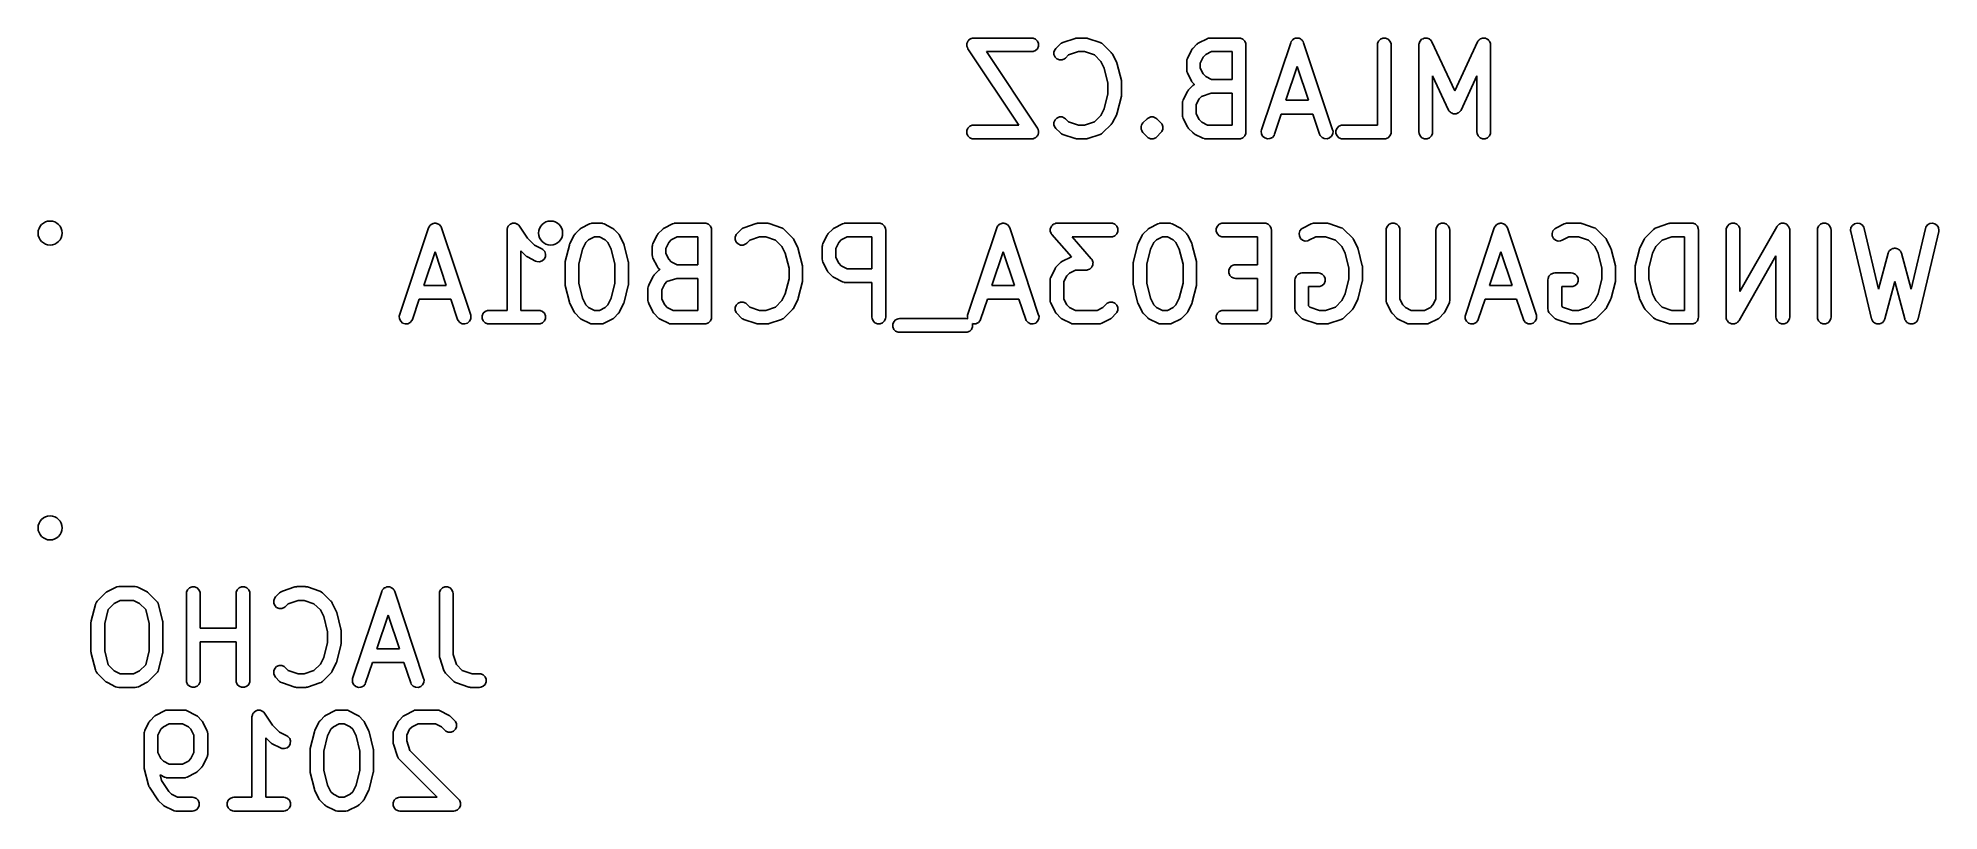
# Model space of a CAD drawing. Extents: x 5.64 to 6.73, y -4.1 to -3.66.
import ezdxf

# ---------------------------------------------------------------- set-up
doc = ezdxf.new("R2010")
doc.units = 0
doc.header["$MEASUREMENT"] = 0
doc.layers.add('BLACK', color=7, linetype='CONTINUOUS')

msp = doc.modelspace()

# ---------------------------------------------------------------- linework, layer by layer
at = {"layer": 'BLACK', "linetype": 'CONTINUOUS'}
for p, q in [((6.1717, -3.6601), (6.1719, -3.6598)), ((6.1717, -3.6605), (6.1717, -3.6601)), ((6.1717, -3.6609), (6.1717, -3.6605)), ((6.1717, -3.6613), (6.1717, -3.6609)), ((6.1717, -3.6617), (6.1717, -3.6613)), ((6.1719, -3.662), (6.1717, -3.6617)), ((6.1719, -3.6598), (6.172, -3.6594)), ((6.172, -3.6624), (6.1719, -3.662)), ((6.172, -3.6594), (6.1722, -3.6591)), ((6.1723, -3.6631), (6.172, -3.6624)), ((6.1722, -3.6591), (6.1723, -3.6587)), ((6.1723, -3.6587), (6.1726, -3.6584)), ((6.2016, -3.707), (6.1723, -3.6631)), ((6.1726, -3.6584), (6.1728, -3.6581)), ((6.1728, -3.6581), (6.1731, -3.6579)), ((6.1731, -3.6579), (6.1734, -3.6576)), ((6.1734, -3.6576), (6.1738, -3.6575)), ((6.1738, -3.6575), (6.1741, -3.6573)), ((6.1741, -3.6573), (6.1745, -3.6572)), ((6.1745, -3.6572), (6.1748, -3.657)), ((6.1748, -3.657), (6.1756, -3.657)), ((6.1756, -3.657), (6.2089, -3.657)), ((6.2089, -3.6648), (6.183, -3.6648)), ((6.183, -3.6648), (6.2122, -3.7087)), ((6.2089, -3.657), (6.2097, -3.657)), ((6.2097, -3.6648), (6.2089, -3.6648)), ((6.2097, -3.657), (6.2111, -3.6576)), ((6.2111, -3.6642), (6.2097, -3.6648)), ((6.2111, -3.6576), (6.2122, -3.6587)), ((6.2122, -3.6631), (6.2111, -3.6642)), ((6.2122, -3.6587), (6.2128, -3.6601)), ((6.2128, -3.6617), (6.2122, -3.6631)), ((6.2128, -3.6601), (6.2128, -3.6617)), ((6.2217, -3.6649), (6.2223, -3.6635)), ((6.2217, -3.6664), (6.2217, -3.6649)), ((6.2223, -3.6679), (6.2217, -3.6664)), ((6.2223, -3.6635), (6.2228, -3.6629)), ((6.2228, -3.6629), (6.2252, -3.6605)), ((6.2252, -3.6605), (6.2258, -3.66)), ((6.2258, -3.66), (6.2259, -3.66)), ((6.2259, -3.66), (6.226, -3.6599)), ((6.226, -3.6599), (6.2267, -3.6596)), ((6.2267, -3.6596), (6.2339, -3.6572)), ((6.2301, -3.6667), (6.2284, -3.6685)), ((6.2358, -3.6648), (6.2301, -3.6667)), ((6.2339, -3.6572), (6.2343, -3.6571)), ((6.2343, -3.6571), (6.2344, -3.657)), ((6.2344, -3.657), (6.2345, -3.657)), ((6.2345, -3.657), (6.2346, -3.657)), ((6.2346, -3.657), (6.2347, -3.657)), ((6.2347, -3.657), (6.2351, -3.657)), ((6.2351, -3.657), (6.2399, -3.657)), ((6.2392, -3.6648), (6.2358, -3.6648)), ((6.2449, -3.6667), (6.2392, -3.6648)), ((6.2399, -3.657), (6.2403, -3.657)), ((6.2403, -3.657), (6.2404, -3.657)), ((6.2404, -3.657), (6.2405, -3.657)), ((6.2405, -3.657), (6.2407, -3.657)), ((6.2407, -3.657), (6.2407, -3.6571)), ((6.2407, -3.6571), (6.2411, -3.6572)), ((6.2411, -3.6572), (6.2483, -3.6596)), ((6.2486, -3.6704), (6.2449, -3.6667)), ((6.2483, -3.6596), (6.249, -3.6599)), ((6.249, -3.6599), (6.2491, -3.66)), ((6.2491, -3.66), (6.2492, -3.66)), ((6.2492, -3.66), (6.2498, -3.6605)), ((6.2498, -3.6605), (6.2546, -3.6653)), ((6.2546, -3.6653), (6.2548, -3.6656)), ((6.2548, -3.6656), (6.2549, -3.6656)), ((6.2549, -3.6656), (6.255, -3.6658)), ((6.255, -3.6658), (6.2551, -3.6659)), ((6.2551, -3.6659), (6.2551, -3.666)), ((6.2551, -3.666), (6.2553, -3.6663)), ((6.2553, -3.6663), (6.2577, -3.6711)), ((6.2983, -3.6687), (6.3007, -3.6639)), ((6.3007, -3.6639), (6.3009, -3.6636)), ((6.3009, -3.6635), (6.301, -3.6634)), ((6.3009, -3.6636), (6.3009, -3.6635)), ((6.301, -3.6634), (6.3011, -3.6633)), ((6.3011, -3.6632), (6.3014, -3.6629)), ((6.3011, -3.6633), (6.3011, -3.6632)), ((6.3014, -3.6629), (6.3038, -3.6605)), ((6.3038, -3.6605), (6.3041, -3.6603)), ((6.3041, -3.6602), (6.3043, -3.6601)), ((6.3041, -3.6603), (6.3041, -3.6602)), ((6.3043, -3.6601), (6.3044, -3.66)), ((6.3044, -3.66), (6.3045, -3.66)), ((6.3045, -3.66), (6.3048, -3.6598)), ((6.3048, -3.6598), (6.3096, -3.6574)), ((6.3089, -3.6665), (6.3074, -3.668)), ((6.3122, -3.6648), (6.3089, -3.6665)), ((6.3096, -3.6574), (6.3103, -3.6571)), ((6.3103, -3.6571), (6.3104, -3.6571)), ((6.3104, -3.6571), (6.3105, -3.657)), ((6.3105, -3.657), (6.3113, -3.657)), ((6.3113, -3.657), (6.328, -3.657)), ((6.324, -3.6648), (6.3122, -3.6648)), ((6.324, -3.6808), (6.324, -3.6648)), ((6.328, -3.657), (6.3287, -3.657)), ((6.3287, -3.657), (6.3302, -3.6576)), ((6.3302, -3.6576), (6.3313, -3.6587)), ((6.3313, -3.6587), (6.3318, -3.6601)), ((6.3318, -3.6601), (6.3319, -3.6609)), ((6.3319, -3.6609), (6.3319, -3.7109)), ((6.3409, -3.7097), (6.3576, -3.6597)), ((6.3576, -3.6597), (6.3579, -3.659)), ((6.3579, -3.659), (6.3581, -3.6587)), ((6.3581, -3.6587), (6.3582, -3.6585)), ((6.3582, -3.6585), (6.3586, -3.6582)), ((6.3586, -3.6582), (6.3589, -3.6578)), ((6.3589, -3.6578), (6.3592, -3.6577)), ((6.3592, -3.6577), (6.3594, -3.6575)), ((6.3594, -3.6575), (6.3598, -3.6573)), ((6.3598, -3.6573), (6.3603, -3.6571)), ((6.3603, -3.6571), (6.3606, -3.6571)), ((6.3606, -3.6571), (6.3608, -3.657)), ((6.3608, -3.657), (6.3613, -3.657)), ((6.3613, -3.657), (6.3618, -3.657)), ((6.3618, -3.657), (6.3621, -3.6571)), ((6.3621, -3.6571), (6.3624, -3.6571)), ((6.3624, -3.6571), (6.3628, -3.6573)), ((6.3628, -3.6573), (6.3633, -3.6575)), ((6.3633, -3.6575), (6.3635, -3.6577)), ((6.3635, -3.6577), (6.3637, -3.6578)), ((6.3637, -3.6578), (6.3641, -3.6582)), ((6.3641, -3.6582), (6.3644, -3.6585)), ((6.3644, -3.6585), (6.3646, -3.6587)), ((6.3646, -3.6587), (6.3647, -3.659)), ((6.3647, -3.659), (6.365, -3.6597)), ((6.365, -3.6597), (6.3817, -3.7097)), ((6.4074, -3.6609), (6.4075, -3.6601)), ((6.4074, -3.707), (6.4074, -3.6609)), ((6.4075, -3.6601), (6.408, -3.6587)), ((6.408, -3.6587), (6.4091, -3.6576)), ((6.4091, -3.6576), (6.4105, -3.657)), ((6.4105, -3.657), (6.4121, -3.657)), ((6.4121, -3.657), (6.4135, -3.6576)), ((6.4135, -3.6576), (6.4146, -3.6587)), ((6.4146, -3.6587), (6.4152, -3.6601)), ((6.4152, -3.6601), (6.4153, -3.6609)), ((6.4153, -3.6609), (6.4153, -3.7109)), ((6.4312, -3.6604), (6.4312, -3.6603)), ((6.4312, -3.6603), (6.4313, -3.6603)), ((6.4312, -3.6609), (6.4312, -3.6604)), ((6.4312, -3.7109), (6.4312, -3.6609)), ((6.4313, -3.6601), (6.4315, -3.6595)), ((6.4313, -3.6603), (6.4313, -3.6601)), ((6.4315, -3.6595), (6.4318, -3.6589)), ((6.4318, -3.6588), (6.4319, -3.6587)), ((6.4318, -3.6589), (6.4318, -3.6588)), ((6.4319, -3.6587), (6.4323, -3.6582)), ((6.4323, -3.6582), (6.4328, -3.6577)), ((6.4328, -3.6577), (6.4329, -3.6577)), ((6.4329, -3.6576), (6.4336, -3.6574)), ((6.4329, -3.6577), (6.4329, -3.6576)), ((6.4336, -3.6574), (6.4342, -3.6571)), ((6.4342, -3.6571), (6.4343, -3.6571)), ((6.4343, -3.6571), (6.4344, -3.657)), ((6.4344, -3.657), (6.435, -3.657)), ((6.435, -3.657), (6.4357, -3.657)), ((6.4357, -3.657), (6.4358, -3.657)), ((6.4358, -3.657), (6.4359, -3.657)), ((6.4359, -3.657), (6.4365, -3.6573)), ((6.4365, -3.6573), (6.4372, -3.6575)), ((6.4372, -3.6575), (6.4372, -3.6576)), ((6.4372, -3.6576), (6.4373, -3.6576)), ((6.4373, -3.6576), (6.4378, -3.6581)), ((6.4378, -3.6581), (6.4383, -3.6586)), ((6.4383, -3.6586), (6.4384, -3.6587)), ((6.4384, -3.6587), (6.4384, -3.6587)), ((6.4384, -3.6587), (6.4384, -3.6588)), ((6.4384, -3.6588), (6.4387, -3.6592)), ((6.4387, -3.6592), (6.4518, -3.6873)), ((6.4518, -3.6873), (6.4649, -3.6592)), ((6.4649, -3.6592), (6.4651, -3.6588)), ((6.4651, -3.6588), (6.4652, -3.6587)), ((6.4652, -3.6587), (6.4653, -3.6586)), ((6.4652, -3.6587), (6.4652, -3.6587)), ((6.4653, -3.6586), (6.4658, -3.6581)), ((6.4658, -3.6581), (6.4663, -3.6576)), ((6.4663, -3.6576), (6.4664, -3.6576)), ((6.4664, -3.6575), (6.4671, -3.6573)), ((6.4664, -3.6576), (6.4664, -3.6575)), ((6.4671, -3.6573), (6.4677, -3.657)), ((6.4677, -3.657), (6.4678, -3.657)), ((6.4678, -3.657), (6.4679, -3.657)), ((6.4679, -3.657), (6.4685, -3.657)), ((6.4685, -3.657), (6.4692, -3.657)), ((6.4692, -3.657), (6.4693, -3.6571)), ((6.4693, -3.6571), (6.4694, -3.6571)), ((6.4694, -3.6571), (6.47, -3.6574)), ((6.47, -3.6574), (6.4706, -3.6576)), ((6.4706, -3.6576), (6.4707, -3.6577)), ((6.4707, -3.6577), (6.4708, -3.6577)), ((6.4708, -3.6577), (6.4712, -3.6582)), ((6.4712, -3.6582), (6.4717, -3.6587)), ((6.4717, -3.6587), (6.4718, -3.6588)), ((6.4718, -3.6588), (6.4718, -3.6589)), ((6.4718, -3.6589), (6.4721, -3.6595)), ((6.4721, -3.6595), (6.4723, -3.6601)), ((6.4723, -3.6601), (6.4723, -3.6603)), ((6.4723, -3.6603), (6.4723, -3.6603)), ((6.4723, -3.6603), (6.4723, -3.6604)), ((6.4723, -3.6604), (6.4724, -3.6609)), ((6.4724, -3.6609), (6.4724, -3.7109)), ((6.2234, -3.6689), (6.2223, -3.6679)), ((6.2248, -3.6695), (6.2234, -3.6689)), ((6.2264, -3.6695), (6.2248, -3.6695)), ((6.2278, -3.6689), (6.2264, -3.6695)), ((6.2284, -3.6685), (6.2278, -3.6689)), ((6.2505, -3.6742), (6.2486, -3.6704)), ((6.2526, -3.6828), (6.2505, -3.6742)), ((6.2577, -3.6711), (6.2577, -3.6711)), ((6.2577, -3.6711), (6.2577, -3.6711)), ((6.2577, -3.6711), (6.2578, -3.6715)), ((6.2578, -3.6715), (6.258, -3.6718)), ((6.258, -3.6718), (6.258, -3.6718)), ((6.258, -3.6718), (6.258, -3.6719)), ((6.258, -3.6719), (6.2604, -3.6814)), ((6.2979, -3.6697), (6.298, -3.6695)), ((6.2979, -3.6704), (6.2979, -3.6697)), ((6.2979, -3.6752), (6.2979, -3.6704)), ((6.2979, -3.676), (6.2979, -3.6752)), ((6.298, -3.6761), (6.2979, -3.676)), ((6.298, -3.6694), (6.2983, -3.6687)), ((6.298, -3.6695), (6.298, -3.6694)), ((6.298, -3.6762), (6.298, -3.6761)), ((6.2983, -3.677), (6.298, -3.6762)), ((6.3007, -3.6817), (6.2983, -3.677)), ((6.3074, -3.668), (6.3057, -3.6714)), ((6.3057, -3.6714), (6.3057, -3.6743)), ((6.3057, -3.6743), (6.3074, -3.6776)), ((6.3074, -3.6776), (6.3089, -3.6791)), ((6.3613, -3.6734), (6.3549, -3.6927)), ((6.3678, -3.6927), (6.3613, -3.6734)), ((6.2505, -3.6976), (6.2526, -3.689)), ((6.2526, -3.689), (6.2526, -3.6828)), ((6.2604, -3.6814), (6.2604, -3.6815)), ((6.2604, -3.6815), (6.2604, -3.6816)), ((6.2604, -3.6816), (6.2604, -3.6819)), ((6.2604, -3.6819), (6.2605, -3.6821)), ((6.2605, -3.6821), (6.2605, -3.6822)), ((6.2605, -3.6822), (6.2605, -3.6823)), ((6.2605, -3.6823), (6.2605, -3.6895)), ((6.2959, -3.6925), (6.2983, -3.6877)), ((6.2983, -3.6877), (6.2985, -3.6874)), ((6.2985, -3.6873), (6.2986, -3.6872)), ((6.2985, -3.6874), (6.2985, -3.6873)), ((6.2986, -3.6872), (6.2987, -3.6871)), ((6.2987, -3.6871), (6.2988, -3.687)), ((6.2988, -3.687), (6.299, -3.6867)), ((6.299, -3.6867), (6.3014, -3.6843)), ((6.3009, -3.682), (6.3007, -3.6817)), ((6.3009, -3.6821), (6.3009, -3.682)), ((6.301, -3.6823), (6.3009, -3.6821)), ((6.3011, -3.6824), (6.301, -3.6823)), ((6.3014, -3.6827), (6.3011, -3.6824)), ((6.3011, -3.6824), (6.3011, -3.6824)), ((6.3023, -3.6836), (6.3014, -3.6827)), ((6.3014, -3.6843), (6.302, -3.6838)), ((6.302, -3.6838), (6.3021, -3.6838)), ((6.3021, -3.6838), (6.3022, -3.6837)), ((6.3022, -3.6837), (6.3023, -3.6836)), ((6.312, -3.6887), (6.3063, -3.6905)), ((6.3089, -3.6791), (6.3122, -3.6808)), ((6.324, -3.6887), (6.312, -3.6887)), ((6.3122, -3.6808), (6.324, -3.6808)), ((6.324, -3.707), (6.324, -3.6887)), ((6.4482, -3.6983), (6.4391, -3.6787)), ((6.4391, -3.6787), (6.4391, -3.7109)), ((6.4645, -3.6787), (6.4554, -3.6983)), ((6.4645, -3.7109), (6.4645, -3.6787)), ((6.2486, -3.7014), (6.2505, -3.6976)), ((6.2604, -3.6904), (6.258, -3.7)), ((6.2605, -3.6897), (6.2604, -3.69)), ((6.2604, -3.69), (6.2604, -3.6902)), ((6.2604, -3.6902), (6.2604, -3.6903)), ((6.2604, -3.6903), (6.2604, -3.6904)), ((6.2605, -3.6895), (6.2605, -3.6896)), ((6.2605, -3.6896), (6.2605, -3.6897)), ((6.2955, -3.6935), (6.2956, -3.6933)), ((6.2955, -3.6942), (6.2955, -3.6935)), ((6.2955, -3.7014), (6.2955, -3.6942)), ((6.2956, -3.6932), (6.2959, -3.6925)), ((6.2956, -3.6933), (6.2956, -3.6932)), ((6.305, -3.6918), (6.3033, -3.6952)), ((6.3033, -3.6952), (6.3033, -3.7005)), ((6.3063, -3.6905), (6.305, -3.6918)), ((6.3549, -3.6927), (6.3678, -3.6927)), ((6.4484, -3.6986), (6.4482, -3.6983)), ((6.4484, -3.6987), (6.4484, -3.6986)), ((6.4485, -3.6987), (6.4484, -3.6987)), ((6.4486, -3.699), (6.4485, -3.6987)), ((6.4491, -3.6994), (6.4486, -3.699)), ((6.4495, -3.6998), (6.4491, -3.6994)), ((6.4496, -3.6999), (6.4495, -3.6998)), ((6.4497, -3.7), (6.4496, -3.6999)), ((6.454, -3.6999), (6.4538, -3.7)), ((6.4541, -3.6998), (6.454, -3.6999)), ((6.4545, -3.6994), (6.4541, -3.6998)), ((6.455, -3.699), (6.4545, -3.6994)), ((6.4551, -3.6987), (6.455, -3.699)), ((6.4552, -3.6987), (6.4551, -3.6987)), ((6.4554, -3.6983), (6.4552, -3.6986)), ((6.4552, -3.6986), (6.4552, -3.6987)), ((6.1717, -3.7101), (6.1723, -3.7087)), ((6.1717, -3.7117), (6.1717, -3.7101)), ((6.1723, -3.7087), (6.1734, -3.7076)), ((6.1734, -3.7076), (6.1748, -3.707)), ((6.1748, -3.707), (6.1756, -3.707)), ((6.1756, -3.707), (6.2016, -3.707)), ((6.2122, -3.7087), (6.2126, -3.7094)), ((6.2126, -3.7094), (6.2126, -3.7098)), ((6.2126, -3.7098), (6.2128, -3.7101)), ((6.2128, -3.7101), (6.2128, -3.7105)), ((6.2128, -3.7105), (6.2129, -3.7109)), ((6.2217, -3.7054), (6.2223, -3.704)), ((6.2217, -3.7069), (6.2217, -3.7054)), ((6.2223, -3.7083), (6.2217, -3.7069)), ((6.2223, -3.704), (6.2234, -3.7029)), ((6.2228, -3.7089), (6.2223, -3.7083)), ((6.2252, -3.7113), (6.2228, -3.7089)), ((6.2234, -3.7029), (6.2248, -3.7023)), ((6.2248, -3.7023), (6.2264, -3.7023)), ((6.2264, -3.7023), (6.2278, -3.7029)), ((6.2278, -3.7029), (6.2284, -3.7034)), ((6.2284, -3.7034), (6.2301, -3.7051)), ((6.2301, -3.7051), (6.2358, -3.707)), ((6.2358, -3.707), (6.2392, -3.707)), ((6.2392, -3.707), (6.2449, -3.7051)), ((6.2449, -3.7051), (6.2486, -3.7014)), ((6.2546, -3.7066), (6.2498, -3.7113)), ((6.2548, -3.7062), (6.2546, -3.7066)), ((6.2549, -3.7062), (6.2548, -3.7062)), ((6.255, -3.7061), (6.2549, -3.7062)), ((6.2551, -3.706), (6.255, -3.7061)), ((6.2553, -3.7055), (6.2551, -3.7059)), ((6.2551, -3.7059), (6.2551, -3.706)), ((6.2577, -3.7008), (6.2553, -3.7055)), ((6.2578, -3.7004), (6.2577, -3.7007)), ((6.2577, -3.7007), (6.2577, -3.7007)), ((6.2577, -3.7007), (6.2577, -3.7008)), ((6.258, -3.7), (6.2578, -3.7004)), ((6.258, -3.7), (6.258, -3.7)), ((6.258, -3.7), (6.258, -3.7)), ((6.2717, -3.7078), (6.272, -3.707)), ((6.2717, -3.7093), (6.2717, -3.7078)), ((6.2721, -3.7101), (6.2717, -3.7093)), ((6.272, -3.707), (6.2723, -3.7063)), ((6.2723, -3.7107), (6.2721, -3.7101)), ((6.2723, -3.7063), (6.2728, -3.7057)), ((6.2723, -3.7063), (6.2723, -3.7063)), ((6.2728, -3.7113), (6.2723, -3.7107)), ((6.2728, -3.7057), (6.2752, -3.7034)), ((6.2752, -3.7034), (6.2758, -3.7029)), ((6.2758, -3.7029), (6.2769, -3.7024)), ((6.2758, -3.7029), (6.2758, -3.7029)), ((6.2769, -3.7024), (6.2772, -3.7023)), ((6.2772, -3.7023), (6.2787, -3.7023)), ((6.2787, -3.7023), (6.2794, -3.7026)), ((6.2794, -3.7026), (6.2802, -3.7029)), ((6.2802, -3.7029), (6.2808, -3.7034)), ((6.2808, -3.7034), (6.2831, -3.7057)), ((6.2831, -3.7057), (6.2836, -3.7063)), ((6.2836, -3.7107), (6.2831, -3.7113)), ((6.2836, -3.7063), (6.2838, -3.7066)), ((6.2842, -3.7093), (6.2836, -3.7107)), ((6.2836, -3.7107), (6.2836, -3.7107)), ((6.2838, -3.7066), (6.2842, -3.7077)), ((6.2842, -3.7077), (6.2842, -3.7078)), ((6.2842, -3.7078), (6.2842, -3.7093)), ((6.2955, -3.7022), (6.2955, -3.7014)), ((6.2956, -3.7023), (6.2955, -3.7022)), ((6.2956, -3.7024), (6.2956, -3.7023)), ((6.2959, -3.7031), (6.2956, -3.7024)), ((6.2983, -3.7079), (6.2959, -3.7031)), ((6.2985, -3.7082), (6.2983, -3.7079)), ((6.2985, -3.7083), (6.2985, -3.7082)), ((6.2986, -3.7084), (6.2985, -3.7083)), ((6.2987, -3.7086), (6.2986, -3.7084)), ((6.2988, -3.7086), (6.2987, -3.7086)), ((6.299, -3.7089), (6.2988, -3.7086)), ((6.3014, -3.7113), (6.299, -3.7089)), ((6.3033, -3.7005), (6.305, -3.7038)), ((6.305, -3.7038), (6.3065, -3.7053)), ((6.3065, -3.7053), (6.3099, -3.707)), ((6.3099, -3.707), (6.324, -3.707)), ((6.3407, -3.7104), (6.3409, -3.7097)), ((6.3409, -3.712), (6.3407, -3.7104)), ((6.3522, -3.7006), (6.3484, -3.7122)), ((6.3704, -3.7006), (6.3522, -3.7006)), ((6.3742, -3.7122), (6.3704, -3.7006)), ((6.3817, -3.7097), (6.3819, -3.7104)), ((6.3819, -3.7104), (6.3818, -3.712)), ((6.3836, -3.7101), (6.3842, -3.7087)), ((6.3836, -3.7117), (6.3836, -3.7101)), ((6.3842, -3.7087), (6.3853, -3.7076)), ((6.3853, -3.7076), (6.3867, -3.707)), ((6.3867, -3.707), (6.3875, -3.707)), ((6.3875, -3.707), (6.4074, -3.707)), ((6.4503, -3.7002), (6.4497, -3.7)), ((6.4509, -3.7004), (6.4503, -3.7002)), ((6.451, -3.7005), (6.4509, -3.7004)), ((6.4512, -3.7005), (6.451, -3.7005)), ((6.4518, -3.7005), (6.4512, -3.7005)), ((6.4524, -3.7005), (6.4518, -3.7005)), ((6.4526, -3.7005), (6.4524, -3.7005)), ((6.4527, -3.7004), (6.4526, -3.7005)), ((6.4533, -3.7002), (6.4527, -3.7004)), ((6.4538, -3.7), (6.4533, -3.7002)), ((6.1723, -3.7131), (6.1717, -3.7117)), ((6.1734, -3.7142), (6.1723, -3.7131)), ((6.1748, -3.7148), (6.1734, -3.7142)), ((6.1756, -3.7148), (6.1748, -3.7148)), ((6.2089, -3.7148), (6.1756, -3.7148)), ((6.2097, -3.7148), (6.2089, -3.7148)), ((6.2089, -3.7148), (6.2089, -3.7148)), ((6.2101, -3.7146), (6.2097, -3.7148)), ((6.2104, -3.7145), (6.2101, -3.7146)), ((6.2108, -3.7143), (6.2104, -3.7145)), ((6.2111, -3.7142), (6.2108, -3.7143)), ((6.2114, -3.7139), (6.2111, -3.7142)), ((6.2117, -3.7137), (6.2114, -3.7139)), ((6.2119, -3.7134), (6.2117, -3.7137)), ((6.2122, -3.7131), (6.2119, -3.7134)), ((6.2124, -3.7127), (6.2122, -3.7131)), ((6.2126, -3.7124), (6.2124, -3.7127)), ((6.2128, -3.7117), (6.2126, -3.712)), ((6.2126, -3.712), (6.2126, -3.7124)), ((6.2129, -3.7109), (6.2128, -3.7113)), ((6.2128, -3.7113), (6.2128, -3.7117)), ((6.2258, -3.7118), (6.2252, -3.7113)), ((6.2259, -3.7119), (6.2258, -3.7118)), ((6.226, -3.712), (6.2259, -3.7119)), ((6.2267, -3.7123), (6.226, -3.712)), ((6.2339, -3.7146), (6.2267, -3.7123)), ((6.2343, -3.7147), (6.2339, -3.7146)), ((6.2344, -3.7148), (6.2343, -3.7147)), ((6.2345, -3.7148), (6.2344, -3.7148)), ((6.2346, -3.7148), (6.2345, -3.7148)), ((6.2347, -3.7148), (6.2346, -3.7148)), ((6.2351, -3.7148), (6.2347, -3.7148)), ((6.2399, -3.7148), (6.2351, -3.7148)), ((6.2403, -3.7148), (6.2399, -3.7148)), ((6.2404, -3.7148), (6.2403, -3.7148)), ((6.2405, -3.7148), (6.2404, -3.7148)), ((6.2407, -3.7148), (6.2405, -3.7148)), ((6.2411, -3.7146), (6.2407, -3.7147)), ((6.2407, -3.7147), (6.2407, -3.7148)), ((6.2483, -3.7123), (6.2411, -3.7146)), ((6.249, -3.712), (6.2483, -3.7123)), ((6.2491, -3.7119), (6.249, -3.712)), ((6.2492, -3.7118), (6.2491, -3.7119)), ((6.2498, -3.7113), (6.2492, -3.7118)), ((6.2752, -3.7137), (6.2728, -3.7113)), ((6.2758, -3.7142), (6.2752, -3.7137)), ((6.2764, -3.7144), (6.2758, -3.7142)), ((6.2772, -3.7148), (6.2764, -3.7144)), ((6.2787, -3.7148), (6.2772, -3.7148)), ((6.2772, -3.7148), (6.2772, -3.7148)), ((6.2802, -3.7142), (6.2787, -3.7148)), ((6.2808, -3.7137), (6.2802, -3.7142)), ((6.2802, -3.7142), (6.2802, -3.7142)), ((6.2831, -3.7113), (6.2808, -3.7137)), ((6.3017, -3.7116), (6.3014, -3.7113)), ((6.3018, -3.7116), (6.3017, -3.7116)), ((6.3019, -3.7117), (6.3018, -3.7116)), ((6.302, -3.7118), (6.3019, -3.7117)), ((6.3021, -3.7118), (6.302, -3.7118)), ((6.3024, -3.7121), (6.3021, -3.7118)), ((6.3072, -3.7144), (6.3024, -3.7121)), ((6.3079, -3.7147), (6.3072, -3.7144)), ((6.308, -3.7147), (6.3079, -3.7147)), ((6.3082, -3.7148), (6.308, -3.7147)), ((6.3089, -3.7148), (6.3082, -3.7148)), ((6.328, -3.7148), (6.3089, -3.7148)), ((6.3287, -3.7148), (6.328, -3.7148)), ((6.3302, -3.7142), (6.3287, -3.7148)), ((6.3313, -3.7131), (6.3302, -3.7142)), ((6.3318, -3.7117), (6.3313, -3.7131)), ((6.3319, -3.7109), (6.3318, -3.7117)), ((6.3318, -3.7117), (6.3318, -3.7117)), ((6.3415, -3.7133), (6.3409, -3.712)), ((6.3427, -3.7143), (6.3415, -3.7133)), ((6.3442, -3.7148), (6.3427, -3.7143)), ((6.3457, -3.7147), (6.3442, -3.7148)), ((6.3471, -3.714), (6.3457, -3.7147)), ((6.3481, -3.7129), (6.3471, -3.714)), ((6.3484, -3.7122), (6.3481, -3.7129)), ((6.3746, -3.7129), (6.3742, -3.7122)), ((6.3756, -3.714), (6.3746, -3.7129)), ((6.3769, -3.7147), (6.3756, -3.714)), ((6.3785, -3.7148), (6.3769, -3.7147)), ((6.3799, -3.7143), (6.3785, -3.7148)), ((6.3811, -3.7133), (6.3799, -3.7143)), ((6.3818, -3.712), (6.3811, -3.7133)), ((6.3842, -3.7131), (6.3836, -3.7117)), ((6.3853, -3.7142), (6.3842, -3.7131)), ((6.3867, -3.7148), (6.3853, -3.7142)), ((6.3875, -3.7148), (6.3867, -3.7148)), ((6.4113, -3.7148), (6.3875, -3.7148)), ((6.4121, -3.7148), (6.4113, -3.7148)), ((6.4135, -3.7142), (6.4121, -3.7148)), ((6.4146, -3.7131), (6.4135, -3.7142)), ((6.4152, -3.7117), (6.4146, -3.7131)), ((6.4153, -3.7109), (6.4152, -3.7117)), ((6.4152, -3.7117), (6.4152, -3.7117)), ((6.4313, -3.7117), (6.4312, -3.7109)), ((6.4319, -3.7131), (6.4313, -3.7117)), ((6.4329, -3.7142), (6.4319, -3.7131)), ((6.4344, -3.7148), (6.4329, -3.7142)), ((6.4359, -3.7148), (6.4344, -3.7148)), ((6.4373, -3.7142), (6.4359, -3.7148)), ((6.4384, -3.7131), (6.4373, -3.7142)), ((6.439, -3.7117), (6.4384, -3.7131)), ((6.4391, -3.7109), (6.439, -3.7117)), ((6.4646, -3.7117), (6.4645, -3.7109)), ((6.4652, -3.7131), (6.4646, -3.7117)), ((6.4663, -3.7142), (6.4652, -3.7131)), ((6.4677, -3.7148), (6.4663, -3.7142)), ((6.4692, -3.7148), (6.4677, -3.7148)), ((6.4706, -3.7142), (6.4692, -3.7148)), ((6.4717, -3.7131), (6.4706, -3.7142)), ((6.4723, -3.7117), (6.4717, -3.7131)), ((6.4724, -3.7109), (6.4723, -3.7117)), ((5.8626, -3.766), (5.8629, -3.7653)), ((5.8629, -3.7653), (5.8631, -3.765)), ((5.8631, -3.765), (5.8632, -3.7648)), ((5.8632, -3.7648), (5.8636, -3.7645)), ((5.8636, -3.7645), (5.8639, -3.7641)), ((5.8639, -3.7641), (5.8642, -3.764)), ((5.8642, -3.764), (5.8644, -3.7638)), ((5.8644, -3.7638), (5.8649, -3.7636)), ((5.8649, -3.7636), (5.8653, -3.7634)), ((5.8653, -3.7634), (5.8656, -3.7634)), ((5.8656, -3.7634), (5.8659, -3.7633)), ((5.8659, -3.7633), (5.8664, -3.7633)), ((5.8664, -3.7633), (5.8668, -3.7633)), ((5.8668, -3.7633), (5.8671, -3.7634)), ((5.8671, -3.7634), (5.8674, -3.7634)), ((5.8674, -3.7634), (5.8678, -3.7636)), ((5.8678, -3.7636), (5.8683, -3.7638)), ((5.8683, -3.7638), (5.8685, -3.764)), ((5.8685, -3.764), (5.8688, -3.7641)), ((5.8688, -3.7641), (5.8691, -3.7645)), ((5.8691, -3.7645), (5.8695, -3.7648)), ((5.8695, -3.7648), (5.8696, -3.765)), ((5.8696, -3.765), (5.8698, -3.7653)), ((5.8698, -3.7653), (5.8701, -3.766)), ((5.908, -3.7657), (5.9082, -3.7654)), ((5.9082, -3.7654), (5.9083, -3.765)), ((5.9083, -3.765), (5.9086, -3.7647)), ((5.9086, -3.7647), (5.9088, -3.7644)), ((5.9088, -3.7644), (5.9091, -3.7642)), ((5.9091, -3.7642), (5.9094, -3.7639)), ((5.9094, -3.7639), (5.9098, -3.7638)), ((5.9098, -3.7638), (5.9101, -3.7636)), ((5.9101, -3.7636), (5.9105, -3.7635)), ((5.9105, -3.7635), (5.9108, -3.7633)), ((5.9108, -3.7633), (5.9112, -3.7633)), ((5.9112, -3.7633), (5.9116, -3.7633)), ((5.9116, -3.7633), (5.912, -3.7633)), ((5.912, -3.7633), (5.9124, -3.7633)), ((5.9124, -3.7633), (5.9127, -3.7635)), ((5.9127, -3.7635), (5.9131, -3.7636)), ((5.9131, -3.7636), (5.9134, -3.7638)), ((5.9134, -3.7638), (5.9138, -3.7639)), ((5.9138, -3.7639), (5.9141, -3.7642)), ((5.9141, -3.7642), (5.9144, -3.7644)), ((5.9144, -3.7644), (5.9149, -3.765)), ((5.9149, -3.765), (5.9149, -3.765)), ((5.9149, -3.765), (5.9149, -3.765)), ((5.9149, -3.765), (5.9149, -3.765)), ((5.9149, -3.765), (5.9194, -3.7718)), ((5.9503, -3.7661), (5.9551, -3.7637)), ((5.9551, -3.7637), (5.9558, -3.7634)), ((5.9558, -3.7634), (5.9559, -3.7634)), ((5.9559, -3.7634), (5.9561, -3.7633)), ((5.9561, -3.7633), (5.9568, -3.7633)), ((5.9568, -3.7633), (5.9616, -3.7633)), ((5.9616, -3.7633), (5.9624, -3.7633)), ((5.9624, -3.7633), (5.9625, -3.7634)), ((5.9625, -3.7634), (5.9626, -3.7634)), ((5.9626, -3.7634), (5.9634, -3.7637)), ((5.9634, -3.7637), (5.9681, -3.7661)), ((5.9979, -3.7661), (6.0027, -3.7637)), ((6.0027, -3.7637), (6.0034, -3.7634)), ((6.0034, -3.7634), (6.0036, -3.7634)), ((6.0036, -3.7634), (6.0037, -3.7633)), ((6.0037, -3.7633), (6.0045, -3.7633)), ((6.0045, -3.7633), (6.0211, -3.7633)), ((6.0211, -3.7633), (6.0219, -3.7633)), ((6.0219, -3.7633), (6.0233, -3.7639)), ((6.0233, -3.7639), (6.0244, -3.765)), ((6.0244, -3.765), (6.025, -3.7664)), ((6.0437, -3.7659), (6.0508, -3.7635)), ((6.0508, -3.7635), (6.0512, -3.7634)), ((6.0512, -3.7634), (6.0513, -3.7633)), ((6.0513, -3.7633), (6.0514, -3.7633)), ((6.0514, -3.7633), (6.0516, -3.7633)), ((6.0516, -3.7633), (6.0517, -3.7633)), ((6.0517, -3.7633), (6.0521, -3.7633)), ((6.0521, -3.7633), (6.0568, -3.7633)), ((6.0568, -3.7633), (6.0572, -3.7633)), ((6.0572, -3.7633), (6.0573, -3.7633)), ((6.0573, -3.7633), (6.0575, -3.7633)), ((6.0575, -3.7633), (6.0576, -3.7633)), ((6.0576, -3.7633), (6.0577, -3.7634)), ((6.0577, -3.7634), (6.0581, -3.7635)), ((6.0581, -3.7635), (6.0652, -3.7659)), ((6.0955, -3.7661), (6.1003, -3.7637)), ((6.1003, -3.7637), (6.101, -3.7634)), ((6.101, -3.7634), (6.1012, -3.7634)), ((6.1012, -3.7634), (6.1013, -3.7633)), ((6.1013, -3.7633), (6.1021, -3.7633)), ((6.1021, -3.7633), (6.1211, -3.7633)), ((6.1211, -3.7633), (6.1219, -3.7633)), ((6.1219, -3.7633), (6.1233, -3.7639)), ((6.1233, -3.7639), (6.1244, -3.765)), ((6.1244, -3.765), (6.125, -3.7664)), ((6.1888, -3.766), (6.1891, -3.7653)), ((6.1891, -3.7653), (6.1893, -3.765)), ((6.1893, -3.765), (6.1894, -3.7648)), ((6.1894, -3.7648), (6.1898, -3.7645)), ((6.1898, -3.7645), (6.1901, -3.7641)), ((6.1901, -3.7641), (6.1904, -3.764)), ((6.1904, -3.764), (6.1906, -3.7638)), ((6.1906, -3.7638), (6.1911, -3.7636)), ((6.1911, -3.7636), (6.1915, -3.7634)), ((6.1915, -3.7634), (6.1918, -3.7634)), ((6.1918, -3.7634), (6.1921, -3.7633)), ((6.1921, -3.7633), (6.1925, -3.7633)), ((6.1925, -3.7633), (6.193, -3.7633)), ((6.193, -3.7633), (6.1933, -3.7634)), ((6.1933, -3.7634), (6.1936, -3.7634)), ((6.1936, -3.7634), (6.194, -3.7636)), ((6.194, -3.7636), (6.1945, -3.7638)), ((6.1945, -3.7638), (6.1947, -3.764)), ((6.1947, -3.764), (6.195, -3.7641)), ((6.195, -3.7641), (6.1953, -3.7645)), ((6.1953, -3.7645), (6.1957, -3.7648)), ((6.1957, -3.7648), (6.1958, -3.765)), ((6.1958, -3.765), (6.196, -3.7653)), ((6.196, -3.7653), (6.1963, -3.766)), ((6.22, -3.7656), (6.2202, -3.765)), ((6.2202, -3.765), (6.2203, -3.7649)), ((6.2203, -3.7649), (6.2204, -3.7648)), ((6.2204, -3.7648), (6.2209, -3.7644)), ((6.2209, -3.7644), (6.2213, -3.7639)), ((6.2213, -3.7639), (6.2214, -3.7639)), ((6.2214, -3.7639), (6.2215, -3.7638)), ((6.2215, -3.7638), (6.2221, -3.7636)), ((6.2221, -3.7636), (6.2227, -3.7633)), ((6.2227, -3.7633), (6.2229, -3.7633)), ((6.2229, -3.7633), (6.223, -3.7633)), ((6.223, -3.7633), (6.2231, -3.7633)), ((6.2231, -3.7633), (6.2235, -3.7633)), ((6.2235, -3.7633), (6.2545, -3.7633)), ((6.2545, -3.7633), (6.2552, -3.7633)), ((6.2552, -3.7633), (6.2566, -3.7639)), ((6.2566, -3.7639), (6.2577, -3.765)), ((6.2577, -3.765), (6.2583, -3.7664)), ((6.2765, -3.7661), (6.2813, -3.7637)), ((6.2813, -3.7637), (6.282, -3.7634)), ((6.282, -3.7634), (6.2821, -3.7634)), ((6.2821, -3.7634), (6.2823, -3.7633)), ((6.2823, -3.7633), (6.283, -3.7633)), ((6.283, -3.7633), (6.2878, -3.7633)), ((6.2878, -3.7633), (6.2886, -3.7633)), ((6.2886, -3.7633), (6.2887, -3.7634)), ((6.2887, -3.7634), (6.2888, -3.7634)), ((6.2888, -3.7634), (6.2895, -3.7637)), ((6.2895, -3.7637), (6.2943, -3.7661)), ((6.3149, -3.7664), (6.3155, -3.765)), ((6.3155, -3.765), (6.3166, -3.7639)), ((6.3166, -3.7639), (6.318, -3.7633)), ((6.318, -3.7633), (6.3187, -3.7633)), ((6.3187, -3.7633), (6.3425, -3.7633)), ((6.3425, -3.7633), (6.3433, -3.7633)), ((6.3433, -3.7633), (6.3447, -3.7639)), ((6.3447, -3.7639), (6.3458, -3.765)), ((6.3458, -3.765), (6.3464, -3.7664)), ((6.3646, -3.7661), (6.3694, -3.7637)), ((6.3694, -3.7637), (6.3701, -3.7634)), ((6.3701, -3.7634), (6.3702, -3.7634)), ((6.3702, -3.7634), (6.3704, -3.7633)), ((6.3704, -3.7633), (6.3711, -3.7633)), ((6.3711, -3.7633), (6.3783, -3.7633)), ((6.3783, -3.7633), (6.3787, -3.7633)), ((6.3787, -3.7633), (6.3788, -3.7633)), ((6.3788, -3.7633), (6.3789, -3.7633)), ((6.3789, -3.7633), (6.379, -3.7633)), ((6.379, -3.7633), (6.3791, -3.7634)), ((6.3791, -3.7634), (6.3795, -3.7635)), ((6.3795, -3.7635), (6.3866, -3.7659)), ((6.4125, -3.7664), (6.4131, -3.765)), ((6.4131, -3.765), (6.4142, -3.7639)), ((6.4142, -3.7639), (6.4156, -3.7633)), ((6.4156, -3.7633), (6.4171, -3.7633)), ((6.4171, -3.7633), (6.4185, -3.7639)), ((6.4185, -3.7639), (6.4196, -3.765)), ((6.4196, -3.765), (6.4202, -3.7664)), ((6.4411, -3.7664), (6.4417, -3.765)), ((6.4417, -3.765), (6.4427, -3.7639)), ((6.4427, -3.7639), (6.4442, -3.7633)), ((6.4442, -3.7633), (6.4457, -3.7633)), ((6.4457, -3.7633), (6.4471, -3.7639)), ((6.4471, -3.7639), (6.4482, -3.765)), ((6.4482, -3.765), (6.4488, -3.7664)), ((6.4745, -3.766), (6.4748, -3.7653)), ((6.4748, -3.7653), (6.475, -3.765)), ((6.475, -3.765), (6.4752, -3.7648)), ((6.4752, -3.7648), (6.4755, -3.7645)), ((6.4755, -3.7645), (6.4758, -3.7641)), ((6.4758, -3.7641), (6.4761, -3.764)), ((6.4761, -3.764), (6.4763, -3.7638)), ((6.4763, -3.7638), (6.4768, -3.7636)), ((6.4768, -3.7636), (6.4772, -3.7634)), ((6.4772, -3.7634), (6.4775, -3.7634)), ((6.4775, -3.7634), (6.4778, -3.7633)), ((6.4778, -3.7633), (6.4783, -3.7633)), ((6.4783, -3.7633), (6.4788, -3.7633)), ((6.4788, -3.7633), (6.479, -3.7634)), ((6.479, -3.7634), (6.4793, -3.7634)), ((6.4793, -3.7634), (6.4797, -3.7636)), ((6.4797, -3.7636), (6.4802, -3.7638)), ((6.4802, -3.7638), (6.4804, -3.764)), ((6.4804, -3.764), (6.4807, -3.7641)), ((6.4807, -3.7641), (6.481, -3.7645)), ((6.481, -3.7645), (6.4814, -3.7648)), ((6.4814, -3.7648), (6.4815, -3.765)), ((6.4815, -3.765), (6.4817, -3.7653)), ((6.4817, -3.7653), (6.482, -3.766)), ((6.5098, -3.7661), (6.5146, -3.7637)), ((6.5146, -3.7637), (6.5153, -3.7634)), ((6.5153, -3.7634), (6.5155, -3.7634)), ((6.5155, -3.7634), (6.5156, -3.7633)), ((6.5156, -3.7633), (6.5164, -3.7633)), ((6.5164, -3.7633), (6.5235, -3.7633)), ((6.5235, -3.7633), (6.5239, -3.7633)), ((6.5239, -3.7633), (6.524, -3.7633)), ((6.524, -3.7633), (6.5241, -3.7633)), ((6.5241, -3.7633), (6.5243, -3.7633)), ((6.5243, -3.7633), (6.5244, -3.7634)), ((6.5244, -3.7634), (6.5247, -3.7635)), ((6.5247, -3.7635), (6.5319, -3.7659)), ((6.5675, -3.7659), (6.5746, -3.7635)), ((6.5746, -3.7635), (6.575, -3.7634)), ((6.575, -3.7634), (6.5751, -3.7633)), ((6.5751, -3.7633), (6.5753, -3.7633)), ((6.5753, -3.7633), (6.5754, -3.7633)), ((6.5754, -3.7633), (6.5755, -3.7633)), ((6.5755, -3.7633), (6.5759, -3.7633)), ((6.5759, -3.7633), (6.5878, -3.7633)), ((6.5878, -3.7633), (6.5886, -3.7633)), ((6.5886, -3.7633), (6.59, -3.7639)), ((6.59, -3.7639), (6.5911, -3.765)), ((6.5911, -3.765), (6.5916, -3.7664)), ((6.6077, -3.7664), (6.6083, -3.765)), ((6.6083, -3.765), (6.6094, -3.7639)), ((6.6094, -3.7639), (6.6108, -3.7633)), ((6.6108, -3.7633), (6.6124, -3.7633)), ((6.6124, -3.7633), (6.6138, -3.7639)), ((6.6138, -3.7639), (6.6149, -3.765)), ((6.6149, -3.765), (6.6155, -3.7664)), ((6.6155, -3.8024), (6.6367, -3.7653)), ((6.6367, -3.7653), (6.6369, -3.7651)), ((6.6369, -3.765), (6.637, -3.7649)), ((6.6369, -3.7651), (6.6369, -3.765)), ((6.637, -3.7649), (6.6372, -3.7646)), ((6.6372, -3.7646), (6.6376, -3.7643)), ((6.6376, -3.7643), (6.638, -3.7639)), ((6.638, -3.7639), (6.6382, -3.7638)), ((6.6382, -3.7638), (6.6384, -3.7637)), ((6.6384, -3.7637), (6.6389, -3.7635)), ((6.6389, -3.7635), (6.6394, -3.7633)), ((6.6394, -3.7633), (6.6396, -3.7633)), ((6.6396, -3.7633), (6.6399, -3.7633)), ((6.6399, -3.7633), (6.6404, -3.7633)), ((6.6404, -3.7633), (6.6409, -3.7633)), ((6.6409, -3.7633), (6.6412, -3.7634)), ((6.6412, -3.7634), (6.6414, -3.7635)), ((6.6414, -3.7635), (6.6419, -3.7637)), ((6.6419, -3.7637), (6.6424, -3.7639)), ((6.6424, -3.7639), (6.6425, -3.7641)), ((6.6425, -3.7641), (6.6427, -3.7642)), ((6.6427, -3.7642), (6.6431, -3.7647)), ((6.6431, -3.7647), (6.6434, -3.765)), ((6.6434, -3.765), (6.6435, -3.7653)), ((6.6435, -3.7653), (6.6437, -3.7655)), ((6.6601, -3.7664), (6.6607, -3.765)), ((6.6607, -3.765), (6.6618, -3.7639)), ((6.6618, -3.7639), (6.6632, -3.7633)), ((6.6632, -3.7633), (6.6647, -3.7633)), ((6.6647, -3.7633), (6.6662, -3.7639)), ((6.6662, -3.7639), (6.6672, -3.765)), ((6.6672, -3.765), (6.6678, -3.7664)), ((6.6793, -3.7658), (6.6801, -3.7645)), ((6.6801, -3.7645), (6.6814, -3.7636)), ((6.6814, -3.7636), (6.6829, -3.7633)), ((6.6829, -3.7633), (6.6844, -3.7635)), ((6.6844, -3.7635), (6.6857, -3.7643)), ((6.6857, -3.7643), (6.6866, -3.7656)), ((6.7223, -3.7656), (6.7232, -3.7643)), ((6.7232, -3.7643), (6.7245, -3.7635)), ((6.7245, -3.7635), (6.726, -3.7633)), ((6.726, -3.7633), (6.7275, -3.7636)), ((6.7275, -3.7636), (6.7288, -3.7645)), ((6.7288, -3.7645), (6.7296, -3.7658)), ((5.846, -3.816), (5.8626, -3.766)), ((5.8701, -3.766), (5.8868, -3.816)), ((5.9077, -3.7664), (5.9079, -3.7661)), ((5.9077, -3.7672), (5.9077, -3.7664)), ((5.9077, -3.8133), (5.9077, -3.7672)), ((5.9077, -3.7672), (5.9077, -3.7672)), ((5.9077, -3.7672), (5.9077, -3.7672)), ((5.9077, -3.7672), (5.9077, -3.7672)), ((5.9079, -3.7661), (5.908, -3.7657)), ((5.9194, -3.7718), (5.9235, -3.7759)), ((5.9235, -3.7759), (5.9276, -3.778)), ((5.9411, -3.7853), (5.9435, -3.7758)), ((5.9435, -3.7757), (5.9436, -3.7754)), ((5.9435, -3.7758), (5.9435, -3.7757)), ((5.9435, -3.7757), (5.9435, -3.7757)), ((5.9436, -3.7754), (5.9437, -3.7751)), ((5.9437, -3.7751), (5.9438, -3.775)), ((5.9438, -3.775), (5.9462, -3.7702)), ((5.9438, -3.775), (5.9438, -3.775)), ((5.9462, -3.7702), (5.9464, -3.7699)), ((5.9464, -3.7698), (5.9465, -3.7697)), ((5.9464, -3.7699), (5.9464, -3.7698)), ((5.9465, -3.7697), (5.9466, -3.7696)), ((5.9466, -3.7696), (5.9467, -3.7695)), ((5.9467, -3.7695), (5.9469, -3.7692)), ((5.9469, -3.7692), (5.9493, -3.7668)), ((5.9493, -3.7668), (5.9496, -3.7666)), ((5.9496, -3.7666), (5.9497, -3.7665)), ((5.9497, -3.7665), (5.9498, -3.7664)), ((5.9498, -3.7664), (5.9499, -3.7663)), ((5.9499, -3.7663), (5.95, -3.7663)), ((5.95, -3.7663), (5.9503, -3.7661)), ((5.9529, -3.7743), (5.951, -3.7781)), ((5.9544, -3.7728), (5.9529, -3.7743)), ((5.9578, -3.7711), (5.9544, -3.7728)), ((5.9607, -3.7711), (5.9578, -3.7711)), ((5.964, -3.7728), (5.9607, -3.7711)), ((5.9655, -3.7743), (5.964, -3.7728)), ((5.9674, -3.7781), (5.9655, -3.7743)), ((5.9681, -3.7661), (5.9684, -3.7663)), ((5.9684, -3.7663), (5.9685, -3.7663)), ((5.9685, -3.7663), (5.9687, -3.7664)), ((5.9687, -3.7664), (5.9688, -3.7665)), ((5.9688, -3.7665), (5.9688, -3.7666)), ((5.9688, -3.7666), (5.9691, -3.7668)), ((5.9691, -3.7668), (5.9715, -3.7692)), ((5.9715, -3.7692), (5.9718, -3.7695)), ((5.9718, -3.7695), (5.9718, -3.7696)), ((5.9718, -3.7696), (5.9719, -3.7697)), ((5.9719, -3.7697), (5.972, -3.7698)), ((5.972, -3.7698), (5.9721, -3.7699)), ((5.9721, -3.7699), (5.9723, -3.7702)), ((5.9723, -3.7702), (5.9746, -3.775)), ((5.9746, -3.775), (5.9747, -3.775)), ((5.9747, -3.775), (5.9747, -3.7751)), ((5.9747, -3.7751), (5.9748, -3.7754)), ((5.9748, -3.7754), (5.9749, -3.7757)), ((5.9749, -3.7757), (5.9749, -3.7757)), ((5.9749, -3.7757), (5.9749, -3.7758)), ((5.9749, -3.7758), (5.9773, -3.7853)), ((5.991, -3.7767), (5.9911, -3.776)), ((5.9911, -3.7757), (5.9914, -3.775)), ((5.9911, -3.7758), (5.9911, -3.7757)), ((5.9911, -3.776), (5.9911, -3.7758)), ((5.9914, -3.775), (5.9938, -3.7702)), ((5.9938, -3.7702), (5.994, -3.7699)), ((5.994, -3.7698), (5.9941, -3.7697)), ((5.994, -3.7699), (5.994, -3.7698)), ((5.9941, -3.7697), (5.9942, -3.7696)), ((5.9942, -3.7696), (5.9943, -3.7695)), ((5.9943, -3.7695), (5.9945, -3.7692)), ((5.9945, -3.7692), (5.9969, -3.7668)), ((5.9969, -3.7668), (5.9972, -3.7666)), ((5.9972, -3.7666), (5.9973, -3.7665)), ((5.9973, -3.7665), (5.9974, -3.7664)), ((5.9974, -3.7664), (5.9975, -3.7663)), ((5.9975, -3.7663), (5.9976, -3.7663)), ((5.9976, -3.7663), (5.9979, -3.7661)), ((6.0005, -3.7743), (5.9989, -3.7777)), ((6.002, -3.7728), (6.0005, -3.7743)), ((6.0054, -3.7711), (6.002, -3.7728)), ((6.0172, -3.7711), (6.0054, -3.7711)), ((6.0172, -3.7871), (6.0172, -3.7711)), ((6.025, -3.7664), (6.0251, -3.7672)), ((6.0251, -3.7672), (6.0251, -3.8172)), ((6.0387, -3.7712), (6.0393, -3.7698)), ((6.0387, -3.7727), (6.0387, -3.7712)), ((6.0393, -3.7742), (6.0387, -3.7727)), ((6.0393, -3.7698), (6.0398, -3.7692)), ((6.0404, -3.7752), (6.0393, -3.7742)), ((6.0398, -3.7692), (6.0421, -3.7668)), ((6.0418, -3.7758), (6.0404, -3.7752)), ((6.0433, -3.7758), (6.0418, -3.7758)), ((6.0421, -3.7668), (6.0427, -3.7663)), ((6.0427, -3.7663), (6.0429, -3.7663)), ((6.0429, -3.7663), (6.043, -3.7662)), ((6.043, -3.7662), (6.0437, -3.7659)), ((6.0447, -3.7752), (6.0433, -3.7758)), ((6.0453, -3.7748), (6.0447, -3.7752)), ((6.0471, -3.773), (6.0453, -3.7748)), ((6.0527, -3.7711), (6.0471, -3.773)), ((6.0562, -3.7711), (6.0527, -3.7711)), ((6.0618, -3.773), (6.0562, -3.7711)), ((6.0655, -3.7767), (6.0618, -3.773)), ((6.0652, -3.7659), (6.0659, -3.7662)), ((6.0659, -3.7662), (6.066, -3.7663)), ((6.066, -3.7663), (6.0662, -3.7663)), ((6.0662, -3.7663), (6.0668, -3.7668)), ((6.0668, -3.7668), (6.0715, -3.7716)), ((6.0715, -3.7716), (6.0718, -3.7719)), ((6.0718, -3.7719), (6.0718, -3.7719)), ((6.0718, -3.7719), (6.0719, -3.7721)), ((6.0719, -3.7721), (6.072, -3.7722)), ((6.072, -3.7722), (6.0721, -3.7723)), ((6.0721, -3.7723), (6.0723, -3.7726)), ((6.0723, -3.7726), (6.0746, -3.7774)), ((6.0886, -3.7767), (6.0887, -3.776)), ((6.0887, -3.7758), (6.0888, -3.7757)), ((6.0887, -3.776), (6.0887, -3.7758)), ((6.0888, -3.7757), (6.089, -3.775)), ((6.089, -3.775), (6.0914, -3.7702)), ((6.0914, -3.7702), (6.0916, -3.7699)), ((6.0916, -3.7699), (6.0917, -3.7698)), ((6.0917, -3.7697), (6.0918, -3.7696)), ((6.0917, -3.7698), (6.0917, -3.7697)), ((6.0918, -3.7696), (6.0919, -3.7695)), ((6.0919, -3.7695), (6.0921, -3.7692)), ((6.0921, -3.7692), (6.0945, -3.7668)), ((6.0945, -3.7668), (6.0948, -3.7666)), ((6.0948, -3.7666), (6.0949, -3.7665)), ((6.0949, -3.7665), (6.095, -3.7664)), ((6.095, -3.7664), (6.0951, -3.7663)), ((6.0951, -3.7663), (6.0952, -3.7663)), ((6.0952, -3.7663), (6.0955, -3.7661)), ((6.0982, -3.7743), (6.0965, -3.7777)), ((6.0996, -3.7728), (6.0982, -3.7743)), ((6.103, -3.7711), (6.0996, -3.7728)), ((6.1172, -3.7711), (6.103, -3.7711)), ((6.1172, -3.7895), (6.1172, -3.7711)), ((6.125, -3.7664), (6.1251, -3.7672)), ((6.1251, -3.7672), (6.1251, -3.8172)), ((6.1721, -3.816), (6.1888, -3.766)), ((6.1963, -3.766), (6.2129, -3.816)), ((6.2196, -3.7664), (6.2197, -3.7663)), ((6.2196, -3.7671), (6.2196, -3.7664)), ((6.2196, -3.7677), (6.2196, -3.7671)), ((6.2196, -3.7678), (6.2196, -3.7677)), ((6.2196, -3.768), (6.2196, -3.7678)), ((6.2199, -3.7686), (6.2196, -3.768)), ((6.2197, -3.7662), (6.22, -3.7656)), ((6.2197, -3.7663), (6.2197, -3.7662)), ((6.2201, -3.7692), (6.2199, -3.7686)), ((6.2202, -3.7693), (6.2201, -3.7692)), ((6.2202, -3.7694), (6.2202, -3.7693)), ((6.2203, -3.7695), (6.2202, -3.7694)), ((6.2205, -3.7698), (6.2203, -3.7695)), ((6.2317, -3.7826), (6.2205, -3.7698)), ((6.2545, -3.7711), (6.2322, -3.7711)), ((6.2322, -3.7711), (6.2431, -3.7837)), ((6.2552, -3.7711), (6.2545, -3.7711)), ((6.2566, -3.7705), (6.2552, -3.7711)), ((6.2577, -3.7694), (6.2566, -3.7705)), ((6.2583, -3.768), (6.2577, -3.7694)), ((6.2583, -3.7664), (6.2583, -3.768)), ((6.2673, -3.7853), (6.2697, -3.7758)), ((6.2697, -3.7757), (6.2698, -3.7754)), ((6.2697, -3.7758), (6.2697, -3.7757)), ((6.2697, -3.7757), (6.2697, -3.7757)), ((6.2698, -3.7754), (6.2699, -3.7751)), ((6.2699, -3.7751), (6.27, -3.775)), ((6.27, -3.775), (6.2724, -3.7702)), ((6.27, -3.775), (6.27, -3.775)), ((6.2724, -3.7702), (6.2726, -3.7699)), ((6.2726, -3.7698), (6.2727, -3.7697)), ((6.2726, -3.7699), (6.2726, -3.7698)), ((6.2727, -3.7697), (6.2728, -3.7696)), ((6.2728, -3.7695), (6.2731, -3.7692)), ((6.2728, -3.7696), (6.2728, -3.7695)), ((6.2731, -3.7692), (6.2755, -3.7668)), ((6.2755, -3.7668), (6.2758, -3.7666)), ((6.2758, -3.7665), (6.276, -3.7664)), ((6.2758, -3.7666), (6.2758, -3.7665)), ((6.276, -3.7664), (6.2761, -3.7663)), ((6.2761, -3.7663), (6.2762, -3.7663)), ((6.2762, -3.7663), (6.2765, -3.7661)), ((6.2791, -3.7743), (6.2772, -3.7781)), ((6.2806, -3.7728), (6.2791, -3.7743)), ((6.284, -3.7711), (6.2806, -3.7728)), ((6.2869, -3.7711), (6.284, -3.7711)), ((6.2902, -3.7728), (6.2869, -3.7711)), ((6.2917, -3.7743), (6.2902, -3.7728)), ((6.2936, -3.7781), (6.2917, -3.7743)), ((6.2943, -3.7661), (6.2946, -3.7663)), ((6.2946, -3.7663), (6.2947, -3.7663)), ((6.2947, -3.7663), (6.2948, -3.7664)), ((6.2948, -3.7664), (6.295, -3.7665)), ((6.295, -3.7665), (6.295, -3.7666)), ((6.295, -3.7666), (6.2953, -3.7668)), ((6.2953, -3.7668), (6.2977, -3.7692)), ((6.2977, -3.7692), (6.298, -3.7695)), ((6.298, -3.7695), (6.298, -3.7696)), ((6.298, -3.7696), (6.2981, -3.7697)), ((6.2981, -3.7697), (6.2982, -3.7698)), ((6.2982, -3.7698), (6.2982, -3.7699)), ((6.2982, -3.7699), (6.2985, -3.7702)), ((6.2985, -3.7702), (6.3008, -3.775)), ((6.3008, -3.775), (6.3009, -3.775)), ((6.3009, -3.775), (6.3009, -3.7751)), ((6.3009, -3.7751), (6.301, -3.7754)), ((6.301, -3.7754), (6.3011, -3.7757)), ((6.3011, -3.7757), (6.3011, -3.7757)), ((6.3011, -3.7757), (6.3011, -3.7758)), ((6.3011, -3.7758), (6.3035, -3.7853)), ((6.3149, -3.768), (6.3149, -3.7664)), ((6.3155, -3.7694), (6.3149, -3.768)), ((6.3166, -3.7705), (6.3155, -3.7694)), ((6.318, -3.7711), (6.3166, -3.7705)), ((6.3187, -3.7711), (6.318, -3.7711)), ((6.3386, -3.7711), (6.3187, -3.7711)), ((6.3386, -3.7871), (6.3386, -3.7711)), ((6.3464, -3.7664), (6.3465, -3.7672)), ((6.3465, -3.7672), (6.3465, -3.8172)), ((6.3625, -3.7691), (6.3629, -3.7676)), ((6.3626, -3.7706), (6.3625, -3.7691)), ((6.3632, -3.772), (6.3626, -3.7706)), ((6.3629, -3.7676), (6.3639, -3.7665)), ((6.3644, -3.773), (6.3632, -3.772)), ((6.3639, -3.7665), (6.3646, -3.7661)), ((6.3659, -3.7735), (6.3644, -3.773)), ((6.3674, -3.7734), (6.3659, -3.7735)), ((6.3681, -3.7731), (6.3674, -3.7734)), ((6.372, -3.7711), (6.3681, -3.7731)), ((6.3776, -3.7711), (6.372, -3.7711)), ((6.3833, -3.773), (6.3776, -3.7711)), ((6.3869, -3.7767), (6.3833, -3.773)), ((6.3866, -3.7659), (6.3874, -3.7662)), ((6.3874, -3.7662), (6.3875, -3.7663)), ((6.3875, -3.7663), (6.3876, -3.7663)), ((6.3876, -3.7663), (6.3882, -3.7668)), ((6.3882, -3.7668), (6.393, -3.7716)), ((6.393, -3.7716), (6.3932, -3.7719)), ((6.3932, -3.7719), (6.3933, -3.7719)), ((6.3933, -3.7719), (6.3934, -3.7721)), ((6.3934, -3.7721), (6.3934, -3.7722)), ((6.3934, -3.7722), (6.3935, -3.7723)), ((6.3935, -3.7723), (6.3937, -3.7726)), ((6.3937, -3.7726), (6.3961, -3.7774)), ((6.4124, -3.7672), (6.4125, -3.7664)), ((6.4124, -3.8077), (6.4124, -3.7672)), ((6.4202, -3.7664), (6.4203, -3.7672)), ((6.4203, -3.7672), (6.4203, -3.8068)), ((6.441, -3.7672), (6.4411, -3.7664)), ((6.441, -3.8068), (6.441, -3.7672)), ((6.4488, -3.7664), (6.4489, -3.7672)), ((6.4489, -3.7672), (6.4489, -3.8077)), ((6.4579, -3.816), (6.4745, -3.766)), ((6.482, -3.766), (6.4987, -3.816)), ((6.5077, -3.7691), (6.5082, -3.7676)), ((6.5078, -3.7706), (6.5077, -3.7691)), ((6.5085, -3.772), (6.5078, -3.7706)), ((6.5082, -3.7676), (6.5092, -3.7665)), ((6.5096, -3.773), (6.5085, -3.772)), ((6.5092, -3.7665), (6.5098, -3.7661)), ((6.5111, -3.7735), (6.5096, -3.773)), ((6.5126, -3.7734), (6.5111, -3.7735)), ((6.5134, -3.7731), (6.5126, -3.7734)), ((6.5173, -3.7711), (6.5134, -3.7731)), ((6.5229, -3.7711), (6.5173, -3.7711)), ((6.5285, -3.773), (6.5229, -3.7711)), ((6.5322, -3.7767), (6.5285, -3.773)), ((6.5319, -3.7659), (6.5326, -3.7662)), ((6.5326, -3.7662), (6.5327, -3.7663)), ((6.5327, -3.7663), (6.5328, -3.7663)), ((6.5328, -3.7663), (6.5334, -3.7668)), ((6.5334, -3.7668), (6.5382, -3.7716)), ((6.5382, -3.7716), (6.5384, -3.7719)), ((6.5384, -3.7719), (6.5385, -3.7719)), ((6.5385, -3.7719), (6.5386, -3.7721)), ((6.5386, -3.7721), (6.5387, -3.7722)), ((6.5387, -3.7722), (6.5387, -3.7723)), ((6.5387, -3.7723), (6.5389, -3.7726)), ((6.5389, -3.7726), (6.5413, -3.7774)), ((6.5581, -3.7774), (6.5605, -3.7726)), ((6.5605, -3.7726), (6.5607, -3.7723)), ((6.5607, -3.7722), (6.5608, -3.7721)), ((6.5607, -3.7723), (6.5607, -3.7722)), ((6.5608, -3.7721), (6.5609, -3.7719)), ((6.5609, -3.7719), (6.5612, -3.7716)), ((6.5609, -3.7719), (6.5609, -3.7719)), ((6.5612, -3.7716), (6.566, -3.7668)), ((6.566, -3.7668), (6.5666, -3.7663)), ((6.5666, -3.7663), (6.5667, -3.7663)), ((6.5667, -3.7663), (6.5668, -3.7662)), ((6.5668, -3.7662), (6.5675, -3.7659)), ((6.5709, -3.773), (6.5672, -3.7767)), ((6.5765, -3.7711), (6.5709, -3.773)), ((6.5838, -3.7711), (6.5765, -3.7711)), ((6.5838, -3.8133), (6.5838, -3.7711)), ((6.5916, -3.7664), (6.5917, -3.7672)), ((6.5917, -3.7672), (6.5917, -3.8172)), ((6.6077, -3.7672), (6.6077, -3.7664)), ((6.6077, -3.8172), (6.6077, -3.7672)), ((6.6155, -3.7664), (6.6155, -3.7672)), ((6.6155, -3.7672), (6.6155, -3.8024)), ((6.6437, -3.7655), (6.6438, -3.766)), ((6.6438, -3.766), (6.644, -3.7664)), ((6.644, -3.7664), (6.6441, -3.7668)), ((6.6441, -3.7668), (6.6441, -3.7669)), ((6.6441, -3.7669), (6.6441, -3.767)), ((6.6441, -3.767), (6.6441, -3.7672)), ((6.6441, -3.7672), (6.6441, -3.8172)), ((6.66, -3.7672), (6.6601, -3.7664)), ((6.66, -3.8172), (6.66, -3.7672)), ((6.6678, -3.7664), (6.6679, -3.7672)), ((6.6679, -3.7672), (6.6679, -3.8172)), ((6.6791, -3.7674), (6.6793, -3.7658)), ((6.6792, -3.7681), (6.6791, -3.7674)), ((6.6911, -3.8181), (6.6792, -3.7681)), ((6.6866, -3.7656), (6.6869, -3.7663)), ((6.6869, -3.7663), (6.6951, -3.8011)), ((6.7138, -3.8011), (6.7221, -3.7663)), ((6.7297, -3.7681), (6.7178, -3.8181)), ((6.7221, -3.7663), (6.7223, -3.7656)), ((6.7296, -3.7658), (6.7298, -3.7674)), ((6.7298, -3.7674), (6.7297, -3.7681)), ((5.8664, -3.7797), (5.8599, -3.799)), ((5.8728, -3.799), (5.8664, -3.7797)), ((5.9183, -3.7819), (5.9155, -3.7791)), ((5.9155, -3.7791), (5.9155, -3.8133)), ((5.9186, -3.7821), (5.9183, -3.7819)), ((5.9187, -3.7822), (5.9186, -3.7821)), ((5.9188, -3.7823), (5.9187, -3.7822)), ((5.9189, -3.7824), (5.9188, -3.7823)), ((5.919, -3.7824), (5.9189, -3.7824)), ((5.9194, -3.7826), (5.919, -3.7824)), ((5.9241, -3.785), (5.9194, -3.7826)), ((5.9248, -3.7853), (5.9241, -3.785)), ((5.9264, -3.7854), (5.9248, -3.7853)), ((5.9278, -3.7849), (5.9264, -3.7854)), ((5.9276, -3.778), (5.9283, -3.7784)), ((5.929, -3.7839), (5.9278, -3.7849)), ((5.9283, -3.7784), (5.9293, -3.7795)), ((5.9297, -3.7825), (5.929, -3.7839)), ((5.9293, -3.7795), (5.9298, -3.781)), ((5.9298, -3.781), (5.9297, -3.7825)), ((5.941, -3.7858), (5.9411, -3.7855)), ((5.941, -3.7861), (5.941, -3.7858)), ((5.941, -3.7863), (5.941, -3.7861)), ((5.941, -3.7861), (5.941, -3.7861)), ((5.941, -3.7982), (5.941, -3.7863)), ((5.9411, -3.7854), (5.9411, -3.7853)), ((5.9411, -3.7855), (5.9411, -3.7854)), ((5.951, -3.7781), (5.9489, -3.7867)), ((5.9489, -3.7867), (5.9489, -3.7977)), ((5.9696, -3.7867), (5.9674, -3.7781)), ((5.9696, -3.7977), (5.9696, -3.7867)), ((5.9773, -3.7853), (5.9773, -3.7854)), ((5.9773, -3.7854), (5.9774, -3.7855)), ((5.9774, -3.7855), (5.9774, -3.7858)), ((5.9774, -3.7858), (5.9774, -3.7861)), ((5.9774, -3.7861), (5.9774, -3.7861)), ((5.9774, -3.7861), (5.9774, -3.7863)), ((5.9774, -3.7863), (5.9774, -3.7982)), ((5.991, -3.7815), (5.991, -3.7767)), ((5.9911, -3.7823), (5.991, -3.7815)), ((5.9911, -3.7824), (5.9911, -3.7823)), ((5.9911, -3.7825), (5.9911, -3.7824)), ((5.9914, -3.7833), (5.9911, -3.7825)), ((5.9938, -3.788), (5.9914, -3.7833)), ((5.9989, -3.7777), (5.9989, -3.7806)), ((5.9989, -3.7806), (6.0005, -3.7839)), ((6.0005, -3.7839), (6.002, -3.7854)), ((6.002, -3.7854), (6.0054, -3.7871)), ((6.0054, -3.7871), (6.0172, -3.7871)), ((6.0674, -3.7805), (6.0655, -3.7767)), ((6.0696, -3.7891), (6.0674, -3.7805)), ((6.0746, -3.7774), (6.0747, -3.7774)), ((6.0747, -3.7774), (6.0747, -3.7774)), ((6.0747, -3.7774), (6.0748, -3.7778)), ((6.0748, -3.7778), (6.0749, -3.7781)), ((6.0749, -3.7781), (6.0749, -3.7781)), ((6.0749, -3.7781), (6.0749, -3.7782)), ((6.0749, -3.7782), (6.0773, -3.7877)), ((6.0886, -3.7839), (6.0886, -3.7767)), ((6.0887, -3.7846), (6.0886, -3.7839)), ((6.0887, -3.7848), (6.0887, -3.7846)), ((6.0888, -3.7849), (6.0887, -3.7848)), ((6.089, -3.7856), (6.0888, -3.7849)), ((6.0914, -3.7904), (6.089, -3.7856)), ((6.0965, -3.7777), (6.0965, -3.7829)), ((6.0965, -3.7829), (6.0982, -3.7863)), ((6.0982, -3.7863), (6.0996, -3.7878)), ((6.1925, -3.7797), (6.1861, -3.799)), ((6.199, -3.799), (6.1925, -3.7797)), ((6.2231, -3.7882), (6.2255, -3.7859)), ((6.2255, -3.7859), (6.2258, -3.7856)), ((6.2258, -3.7856), (6.2258, -3.7855)), ((6.2258, -3.7855), (6.226, -3.7855)), ((6.226, -3.7855), (6.2261, -3.7854)), ((6.2261, -3.7854), (6.2262, -3.7853)), ((6.2262, -3.7853), (6.2265, -3.7851)), ((6.2265, -3.7851), (6.2313, -3.7827)), ((6.2313, -3.7827), (6.2317, -3.7826)), ((6.2431, -3.7837), (6.2434, -3.784)), ((6.2434, -3.784), (6.2434, -3.7841)), ((6.2434, -3.7841), (6.2435, -3.7841)), ((6.2435, -3.7841), (6.2436, -3.7843)), ((6.2436, -3.7843), (6.2438, -3.7849)), ((6.2438, -3.7849), (6.244, -3.7855)), ((6.244, -3.7855), (6.244, -3.7856)), ((6.244, -3.7856), (6.2441, -3.7857)), ((6.2441, -3.7857), (6.244, -3.7864)), ((6.244, -3.7864), (6.244, -3.787)), ((6.244, -3.787), (6.244, -3.7871)), ((6.244, -3.7871), (6.244, -3.7873)), ((6.2672, -3.7858), (6.2673, -3.7855)), ((6.2672, -3.7861), (6.2672, -3.7858)), ((6.2672, -3.7863), (6.2672, -3.7861)), ((6.2672, -3.7861), (6.2672, -3.7861)), ((6.2672, -3.7982), (6.2672, -3.7863)), ((6.2673, -3.7854), (6.2673, -3.7853)), ((6.2673, -3.7855), (6.2673, -3.7854)), ((6.2772, -3.7781), (6.2751, -3.7867)), ((6.2751, -3.7867), (6.2751, -3.7977)), ((6.2958, -3.7867), (6.2936, -3.7781)), ((6.2958, -3.7977), (6.2958, -3.7867)), ((6.3035, -3.7853), (6.3035, -3.7854)), ((6.3035, -3.7854), (6.3036, -3.7855)), ((6.3036, -3.7855), (6.3036, -3.7858)), ((6.3036, -3.7858), (6.3036, -3.7861)), ((6.3036, -3.7861), (6.3036, -3.7861)), ((6.3036, -3.7861), (6.3036, -3.7863)), ((6.3036, -3.7863), (6.3036, -3.7982)), ((6.3237, -3.7877), (6.3251, -3.7872)), ((6.3251, -3.7872), (6.3259, -3.7871)), ((6.3259, -3.7871), (6.3386, -3.7871)), ((6.3888, -3.7805), (6.3869, -3.7767)), ((6.391, -3.7891), (6.3888, -3.7805)), ((6.3961, -3.7774), (6.3961, -3.7774)), ((6.3961, -3.7774), (6.3961, -3.7774)), ((6.3961, -3.7774), (6.3962, -3.7778)), ((6.3962, -3.7778), (6.3963, -3.7781)), ((6.3963, -3.7781), (6.3963, -3.7781)), ((6.3963, -3.7781), (6.3964, -3.7782)), ((6.3964, -3.7782), (6.3987, -3.7877)), ((6.4783, -3.7797), (6.4718, -3.799)), ((6.4847, -3.799), (6.4783, -3.7797)), ((6.5341, -3.7805), (6.5322, -3.7767)), ((6.5362, -3.7891), (6.5341, -3.7805)), ((6.5413, -3.7774), (6.5413, -3.7774)), ((6.5413, -3.7774), (6.5413, -3.7774)), ((6.5413, -3.7774), (6.5415, -3.7778)), ((6.5415, -3.7778), (6.5416, -3.7781)), ((6.5416, -3.7781), (6.5416, -3.7781)), ((6.5416, -3.7781), (6.5416, -3.7782)), ((6.5416, -3.7782), (6.544, -3.7877)), ((6.5554, -3.7877), (6.5578, -3.7782)), ((6.5578, -3.7781), (6.5579, -3.7778)), ((6.5578, -3.7782), (6.5578, -3.7781)), ((6.5578, -3.7781), (6.5578, -3.7781)), ((6.5579, -3.7778), (6.558, -3.7774)), ((6.558, -3.7774), (6.5581, -3.7774)), ((6.5581, -3.7774), (6.5581, -3.7774)), ((6.5653, -3.7805), (6.5632, -3.7891)), ((6.5672, -3.7767), (6.5653, -3.7805)), ((6.6362, -3.782), (6.615, -3.8192)), ((6.6362, -3.8172), (6.6362, -3.782)), ((6.6951, -3.8011), (6.7006, -3.7805)), ((6.7006, -3.7805), (6.7007, -3.7803)), ((6.7007, -3.7802), (6.7008, -3.7801)), ((6.7007, -3.7803), (6.7007, -3.7802)), ((6.7008, -3.7801), (6.7009, -3.7798)), ((6.7009, -3.7798), (6.7012, -3.7793)), ((6.7012, -3.7793), (6.7015, -3.7789)), ((6.7015, -3.7789), (6.7017, -3.7787)), ((6.7017, -3.7787), (6.7019, -3.7785)), ((6.7019, -3.7785), (6.7023, -3.7783)), ((6.7023, -3.7783), (6.7027, -3.778)), ((6.7027, -3.778), (6.703, -3.7779)), ((6.703, -3.7779), (6.7032, -3.7778)), ((6.7032, -3.7778), (6.7037, -3.7777)), ((6.7037, -3.7777), (6.7042, -3.7776)), ((6.7042, -3.7776), (6.7045, -3.7776)), ((6.7045, -3.7776), (6.7047, -3.7776)), ((6.7047, -3.7776), (6.7052, -3.7777)), ((6.7052, -3.7777), (6.7057, -3.7778)), ((6.7057, -3.7778), (6.7059, -3.7779)), ((6.7059, -3.7779), (6.7062, -3.778)), ((6.7062, -3.778), (6.7066, -3.7783)), ((6.7066, -3.7783), (6.7071, -3.7785)), ((6.7071, -3.7785), (6.7072, -3.7787)), ((6.7072, -3.7787), (6.7074, -3.7789)), ((6.7074, -3.7789), (6.7077, -3.7793)), ((6.7077, -3.7793), (6.708, -3.7798)), ((6.708, -3.7798), (6.7081, -3.7801)), ((6.7081, -3.7801), (6.7082, -3.7802)), ((6.7082, -3.7802), (6.7082, -3.7803)), ((6.7082, -3.7803), (6.7083, -3.7805)), ((6.7083, -3.7805), (6.7138, -3.8011)), ((5.941, -3.7983), (5.941, -3.7982)), ((5.9489, -3.7977), (5.951, -3.8063)), ((5.9674, -3.8063), (5.9696, -3.7977)), ((5.9774, -3.7982), (5.9774, -3.7983)), ((5.989, -3.7988), (5.9914, -3.794)), ((5.9914, -3.794), (5.9916, -3.7937)), ((5.9916, -3.7937), (5.9917, -3.7936)), ((5.9917, -3.7935), (5.9918, -3.7934)), ((5.9917, -3.7936), (5.9917, -3.7935)), ((5.9918, -3.7934), (5.9919, -3.7933)), ((5.9919, -3.7933), (5.9921, -3.793)), ((5.9921, -3.793), (5.9945, -3.7906)), ((5.994, -3.7883), (5.9938, -3.788)), ((5.994, -3.7884), (5.994, -3.7883)), ((5.9941, -3.7886), (5.994, -3.7884)), ((5.9942, -3.7887), (5.9941, -3.7886)), ((5.9943, -3.7887), (5.9942, -3.7887)), ((5.9945, -3.789), (5.9943, -3.7887)), ((5.9954, -3.7899), (5.9945, -3.789)), ((5.9945, -3.7906), (5.9951, -3.7901)), ((5.9951, -3.7901), (5.9953, -3.7901)), ((5.9953, -3.7901), (5.9954, -3.79)), ((5.9954, -3.79), (5.9954, -3.7899)), ((5.9982, -3.7981), (5.9965, -3.8015)), ((5.9994, -3.7968), (5.9982, -3.7981)), ((6.0051, -3.795), (5.9994, -3.7968)), ((6.0172, -3.795), (6.0051, -3.795)), ((6.0172, -3.8133), (6.0172, -3.795)), ((6.0674, -3.8039), (6.0696, -3.7953)), ((6.0696, -3.7953), (6.0696, -3.7891)), ((6.0773, -3.7967), (6.0749, -3.8063)), ((6.0773, -3.7877), (6.0773, -3.7878)), ((6.0773, -3.7878), (6.0774, -3.7879)), ((6.0774, -3.7965), (6.0773, -3.7966)), ((6.0773, -3.7966), (6.0773, -3.7967)), ((6.0774, -3.7879), (6.0774, -3.7882)), ((6.0774, -3.7882), (6.0774, -3.7884)), ((6.0774, -3.7884), (6.0774, -3.7885)), ((6.0774, -3.7885), (6.0774, -3.7886)), ((6.0774, -3.7886), (6.0774, -3.7958)), ((6.0774, -3.7958), (6.0774, -3.7959)), ((6.0774, -3.7959), (6.0774, -3.796)), ((6.0774, -3.796), (6.0774, -3.7963)), ((6.0774, -3.7963), (6.0774, -3.7965)), ((6.0916, -3.7907), (6.0914, -3.7904)), ((6.0917, -3.7908), (6.0916, -3.7907)), ((6.0917, -3.7909), (6.0917, -3.7908)), ((6.0918, -3.7911), (6.0917, -3.7909)), ((6.0919, -3.7911), (6.0918, -3.7911)), ((6.0921, -3.7914), (6.0919, -3.7911)), ((6.0945, -3.7938), (6.0921, -3.7914)), ((6.0948, -3.7941), (6.0945, -3.7938)), ((6.0949, -3.7941), (6.0948, -3.7941)), ((6.095, -3.7942), (6.0949, -3.7941)), ((6.0951, -3.7943), (6.095, -3.7942)), ((6.0952, -3.7943), (6.0951, -3.7943)), ((6.0955, -3.7945), (6.0952, -3.7943)), ((6.1003, -3.7969), (6.0955, -3.7945)), ((6.0996, -3.7878), (6.103, -3.7895)), ((6.101, -3.7972), (6.1003, -3.7969)), ((6.1012, -3.7972), (6.101, -3.7972)), ((6.1013, -3.7973), (6.1012, -3.7972)), ((6.1021, -3.7973), (6.1013, -3.7973)), ((6.1172, -3.7973), (6.1021, -3.7973)), ((6.103, -3.7895), (6.1172, -3.7895)), ((6.1172, -3.8172), (6.1172, -3.7973)), ((6.2196, -3.795), (6.2197, -3.7949)), ((6.2196, -3.7958), (6.2196, -3.795)), ((6.2196, -3.8077), (6.2196, -3.7958)), ((6.2197, -3.7947), (6.22, -3.794)), ((6.2197, -3.7949), (6.2197, -3.7947)), ((6.22, -3.794), (6.2224, -3.7893)), ((6.2224, -3.7893), (6.2226, -3.7889)), ((6.2226, -3.7888), (6.2227, -3.7887)), ((6.2226, -3.7889), (6.2226, -3.7888)), ((6.2227, -3.7887), (6.2228, -3.7886)), ((6.2228, -3.7885), (6.2231, -3.7882)), ((6.2228, -3.7886), (6.2228, -3.7885)), ((6.2291, -3.7934), (6.2274, -3.7967)), ((6.2274, -3.7967), (6.2274, -3.8068)), ((6.2306, -3.7919), (6.2291, -3.7934)), ((6.234, -3.7902), (6.2306, -3.7919)), ((6.2402, -3.7902), (6.234, -3.7902)), ((6.2406, -3.7902), (6.2402, -3.7902)), ((6.2407, -3.7902), (6.2406, -3.7902)), ((6.2409, -3.7901), (6.2407, -3.7901)), ((6.2407, -3.7901), (6.2407, -3.7902)), ((6.2415, -3.7899), (6.2409, -3.7901)), ((6.2421, -3.7897), (6.2415, -3.7899)), ((6.2422, -3.7896), (6.2421, -3.7897)), ((6.2424, -3.7895), (6.2422, -3.7896)), ((6.2428, -3.7891), (6.2424, -3.7895)), ((6.2433, -3.7887), (6.2428, -3.7891)), ((6.2434, -3.7884), (6.2433, -3.7885)), ((6.2433, -3.7885), (6.2433, -3.7887)), ((6.2437, -3.7879), (6.2434, -3.7884)), ((6.244, -3.7873), (6.2437, -3.7879)), ((6.2672, -3.7983), (6.2672, -3.7982)), ((6.2751, -3.7977), (6.2772, -3.8063)), ((6.2936, -3.8063), (6.2958, -3.7977)), ((6.3036, -3.7982), (6.3036, -3.7983)), ((6.322, -3.7903), (6.3226, -3.7888)), ((6.322, -3.7918), (6.322, -3.7903)), ((6.3226, -3.7932), (6.322, -3.7918)), ((6.3226, -3.7888), (6.3237, -3.7877)), ((6.3237, -3.7943), (6.3226, -3.7932)), ((6.3251, -3.7949), (6.3237, -3.7943)), ((6.3259, -3.795), (6.3251, -3.7949)), ((6.3386, -3.795), (6.3259, -3.795)), ((6.3386, -3.8133), (6.3386, -3.795)), ((6.36, -3.7958), (6.3601, -3.795)), ((6.36, -3.8124), (6.36, -3.7958)), ((6.3601, -3.795), (6.3607, -3.7936)), ((6.3607, -3.7936), (6.3618, -3.7925)), ((6.3618, -3.7925), (6.3632, -3.7919)), ((6.3632, -3.7919), (6.364, -3.7918)), ((6.364, -3.7918), (6.3735, -3.7918)), ((6.3735, -3.7918), (6.3743, -3.7919)), ((6.3743, -3.7919), (6.3757, -3.7925)), ((6.3757, -3.7925), (6.3768, -3.7936)), ((6.3768, -3.798), (6.3757, -3.7991)), ((6.3768, -3.7936), (6.3774, -3.795)), ((6.3774, -3.7965), (6.3768, -3.798)), ((6.3774, -3.795), (6.3774, -3.7965)), ((6.3888, -3.8039), (6.391, -3.7953)), ((6.391, -3.7953), (6.391, -3.7891)), ((6.3987, -3.7967), (6.3964, -3.8063)), ((6.3987, -3.7877), (6.3988, -3.7878)), ((6.3988, -3.7966), (6.3987, -3.7967)), ((6.3988, -3.7878), (6.3988, -3.7879)), ((6.3988, -3.7879), (6.3988, -3.7882)), ((6.3988, -3.7882), (6.3989, -3.7884)), ((6.3989, -3.796), (6.3988, -3.7963)), ((6.3988, -3.7963), (6.3988, -3.7965)), ((6.3988, -3.7965), (6.3988, -3.7966)), ((6.3989, -3.7884), (6.3989, -3.7885)), ((6.3989, -3.7885), (6.3989, -3.7886)), ((6.3989, -3.7886), (6.3989, -3.7958)), ((6.3989, -3.7958), (6.3989, -3.7959)), ((6.3989, -3.7959), (6.3989, -3.796)), ((6.5053, -3.7958), (6.5054, -3.795)), ((6.5053, -3.8124), (6.5053, -3.7958)), ((6.5054, -3.795), (6.5059, -3.7936)), ((6.5059, -3.7936), (6.507, -3.7925)), ((6.507, -3.7925), (6.5084, -3.7919)), ((6.5084, -3.7919), (6.5092, -3.7918)), ((6.5092, -3.7918), (6.5187, -3.7918)), ((6.5187, -3.7918), (6.5195, -3.7919)), ((6.5195, -3.7919), (6.5209, -3.7925)), ((6.5209, -3.7925), (6.522, -3.7936)), ((6.522, -3.798), (6.5209, -3.7991)), ((6.522, -3.7936), (6.5226, -3.795)), ((6.5226, -3.7965), (6.522, -3.798)), ((6.5226, -3.795), (6.5226, -3.7965)), ((6.5341, -3.8039), (6.5362, -3.7953)), ((6.5362, -3.7953), (6.5362, -3.7891)), ((6.544, -3.7967), (6.5416, -3.8063)), ((6.544, -3.7877), (6.544, -3.7878)), ((6.544, -3.7878), (6.544, -3.7879)), ((6.544, -3.7879), (6.5441, -3.7882)), ((6.5441, -3.7963), (6.544, -3.7965)), ((6.544, -3.7965), (6.544, -3.7966)), ((6.544, -3.7966), (6.544, -3.7967)), ((6.5441, -3.7882), (6.5441, -3.7884)), ((6.5441, -3.7884), (6.5441, -3.7885)), ((6.5441, -3.7885), (6.5441, -3.7886)), ((6.5441, -3.7886), (6.5441, -3.7958)), ((6.5441, -3.7958), (6.5441, -3.7959)), ((6.5441, -3.7959), (6.5441, -3.796)), ((6.5441, -3.796), (6.5441, -3.7963)), ((6.5553, -3.7882), (6.5554, -3.7879)), ((6.5553, -3.7884), (6.5553, -3.7882)), ((6.5553, -3.7885), (6.5553, -3.7884)), ((6.5553, -3.7886), (6.5553, -3.7885)), ((6.5553, -3.7958), (6.5553, -3.7886)), ((6.5553, -3.7959), (6.5553, -3.7958)), ((6.5553, -3.796), (6.5553, -3.7959)), ((6.5553, -3.7963), (6.5553, -3.796)), ((6.5554, -3.7965), (6.5553, -3.7963)), ((6.5554, -3.7878), (6.5554, -3.7877)), ((6.5554, -3.7879), (6.5554, -3.7878)), ((6.5554, -3.7966), (6.5554, -3.7965)), ((6.5554, -3.7967), (6.5554, -3.7966)), ((6.5578, -3.8063), (6.5554, -3.7967)), ((6.5632, -3.7891), (6.5632, -3.7953)), ((6.5632, -3.7953), (6.5653, -3.8039)), ((6.7045, -3.7968), (6.6987, -3.8182)), ((6.7102, -3.8182), (6.7045, -3.7968)), ((5.8573, -3.8069), (5.8534, -3.8185)), ((5.8754, -3.8069), (5.8573, -3.8069)), ((5.8599, -3.799), (5.8728, -3.799)), ((5.8793, -3.8185), (5.8754, -3.8069)), ((5.941, -3.7984), (5.941, -3.7983)), ((5.941, -3.7986), (5.941, -3.7984)), ((5.9411, -3.7989), (5.941, -3.7986)), ((5.9411, -3.799), (5.9411, -3.7989)), ((5.9411, -3.7991), (5.9411, -3.799)), ((5.9435, -3.8086), (5.9411, -3.7991)), ((5.9435, -3.8087), (5.9435, -3.8086)), ((5.9436, -3.809), (5.9435, -3.8087)), ((5.9435, -3.8087), (5.9435, -3.8087)), ((5.9437, -3.8094), (5.9436, -3.809)), ((5.951, -3.8063), (5.9529, -3.8101)), ((5.9655, -3.8101), (5.9674, -3.8063)), ((5.9748, -3.809), (5.9747, -3.8094)), ((5.9749, -3.8087), (5.9748, -3.809)), ((5.9773, -3.7991), (5.9749, -3.8086)), ((5.9749, -3.8086), (5.9749, -3.8087)), ((5.9749, -3.8087), (5.9749, -3.8087)), ((5.9774, -3.7989), (5.9773, -3.799)), ((5.9773, -3.799), (5.9773, -3.7991)), ((5.9774, -3.7983), (5.9774, -3.7984)), ((5.9774, -3.7984), (5.9774, -3.7986)), ((5.9774, -3.7986), (5.9774, -3.7989)), ((5.9886, -3.8005), (5.9887, -3.7998)), ((5.9886, -3.8077), (5.9886, -3.8005)), ((5.9887, -3.8085), (5.9886, -3.8077)), ((5.9887, -3.7996), (5.9888, -3.7995)), ((5.9887, -3.7998), (5.9887, -3.7996)), ((5.9887, -3.8086), (5.9887, -3.8085)), ((5.9888, -3.8087), (5.9887, -3.8086)), ((5.9888, -3.7995), (5.989, -3.7988)), ((5.989, -3.8094), (5.9888, -3.8087)), ((5.9965, -3.8015), (5.9965, -3.8068)), ((5.9965, -3.8068), (5.9982, -3.8101)), ((6.0404, -3.8092), (6.0418, -3.8086)), ((6.0418, -3.8086), (6.0433, -3.8086)), ((6.0433, -3.8086), (6.0447, -3.8092)), ((6.0618, -3.8114), (6.0655, -3.8077)), ((6.0655, -3.8077), (6.0674, -3.8039)), ((6.0746, -3.8071), (6.0723, -3.8118)), ((6.0747, -3.807), (6.0746, -3.8071)), ((6.0748, -3.8067), (6.0747, -3.807)), ((6.0747, -3.807), (6.0747, -3.807)), ((6.0749, -3.8063), (6.0748, -3.8067)), ((6.0749, -3.8063), (6.0749, -3.8063)), ((6.0749, -3.8063), (6.0749, -3.8063)), ((6.1835, -3.8069), (6.1796, -3.8185)), ((6.2016, -3.8069), (6.1835, -3.8069)), ((6.1861, -3.799), (6.199, -3.799)), ((6.2055, -3.8185), (6.2016, -3.8069)), ((6.2196, -3.8085), (6.2196, -3.8077)), ((6.2197, -3.8086), (6.2196, -3.8085)), ((6.2197, -3.8087), (6.2197, -3.8086)), ((6.22, -3.8094), (6.2197, -3.8087)), ((6.2274, -3.8068), (6.2291, -3.8101)), ((6.2523, -3.8092), (6.2537, -3.8086)), ((6.2537, -3.8086), (6.2552, -3.8086)), ((6.2552, -3.8086), (6.2566, -3.8092)), ((6.2672, -3.7984), (6.2672, -3.7983)), ((6.2672, -3.7986), (6.2672, -3.7984)), ((6.2673, -3.7989), (6.2672, -3.7986)), ((6.2673, -3.799), (6.2673, -3.7989)), ((6.2673, -3.7991), (6.2673, -3.799)), ((6.2697, -3.8086), (6.2673, -3.7991)), ((6.2697, -3.8087), (6.2697, -3.8086)), ((6.2698, -3.809), (6.2697, -3.8087)), ((6.2697, -3.8087), (6.2697, -3.8087)), ((6.2699, -3.8094), (6.2698, -3.809)), ((6.2772, -3.8063), (6.2791, -3.8101)), ((6.2917, -3.8101), (6.2936, -3.8063)), ((6.301, -3.809), (6.3009, -3.8094)), ((6.3011, -3.8087), (6.301, -3.809)), ((6.3035, -3.7991), (6.3011, -3.8086)), ((6.3011, -3.8086), (6.3011, -3.8087)), ((6.3011, -3.8087), (6.3011, -3.8087)), ((6.3036, -3.7989), (6.3035, -3.799)), ((6.3035, -3.799), (6.3035, -3.7991)), ((6.3036, -3.7983), (6.3036, -3.7984)), ((6.3036, -3.7984), (6.3036, -3.7986)), ((6.3036, -3.7986), (6.3036, -3.7989)), ((6.3735, -3.7997), (6.3679, -3.7997)), ((6.3679, -3.7997), (6.3679, -3.8108)), ((6.3743, -3.7996), (6.3735, -3.7997)), ((6.3757, -3.7991), (6.3743, -3.7996)), ((6.3833, -3.8114), (6.3869, -3.8077)), ((6.3869, -3.8077), (6.3888, -3.8039)), ((6.3961, -3.8071), (6.3937, -3.8118)), ((6.3962, -3.8067), (6.3961, -3.807)), ((6.3961, -3.807), (6.3961, -3.807)), ((6.3961, -3.807), (6.3961, -3.8071)), ((6.3963, -3.8063), (6.3962, -3.8067)), ((6.3964, -3.8063), (6.3963, -3.8063)), ((6.3963, -3.8063), (6.3963, -3.8063)), ((6.4125, -3.8085), (6.4124, -3.8077)), ((6.4126, -3.8086), (6.4125, -3.8085)), ((6.4126, -3.8087), (6.4126, -3.8086)), ((6.4128, -3.8094), (6.4126, -3.8087)), ((6.4203, -3.8068), (6.422, -3.8101)), ((6.4393, -3.8101), (6.441, -3.8068)), ((6.4487, -3.8087), (6.4485, -3.8094)), ((6.4488, -3.8085), (6.4487, -3.8086)), ((6.4487, -3.8086), (6.4487, -3.8087)), ((6.4489, -3.8077), (6.4488, -3.8085)), ((6.4692, -3.8069), (6.4653, -3.8185)), ((6.4873, -3.8069), (6.4692, -3.8069)), ((6.4718, -3.799), (6.4847, -3.799)), ((6.4912, -3.8185), (6.4873, -3.8069)), ((6.5187, -3.7997), (6.5132, -3.7997)), ((6.5132, -3.7997), (6.5132, -3.8108)), ((6.5195, -3.7996), (6.5187, -3.7997)), ((6.5209, -3.7991), (6.5195, -3.7996)), ((6.5285, -3.8114), (6.5322, -3.8077)), ((6.5322, -3.8077), (6.5341, -3.8039)), ((6.5413, -3.8071), (6.5389, -3.8118)), ((6.5415, -3.8067), (6.5413, -3.807)), ((6.5413, -3.807), (6.5413, -3.807)), ((6.5413, -3.807), (6.5413, -3.8071)), ((6.5416, -3.8063), (6.5415, -3.8067)), ((6.5416, -3.8063), (6.5416, -3.8063)), ((6.5416, -3.8063), (6.5416, -3.8063)), ((6.5579, -3.8067), (6.5578, -3.8063)), ((6.5578, -3.8063), (6.5578, -3.8063)), ((6.5578, -3.8063), (6.5578, -3.8063)), ((6.558, -3.807), (6.5579, -3.8067)), ((6.5581, -3.807), (6.558, -3.807)), ((6.5581, -3.8071), (6.5581, -3.807)), ((6.5605, -3.8118), (6.5581, -3.8071)), ((6.5653, -3.8039), (6.5672, -3.8077)), ((6.5672, -3.8077), (6.5709, -3.8114)), ((5.8458, -3.8167), (5.846, -3.816)), ((5.8459, -3.8182), (5.8458, -3.8167)), ((5.8466, -3.8196), (5.8459, -3.8182)), ((5.8477, -3.8206), (5.8466, -3.8196)), ((5.8531, -3.8192), (5.8521, -3.8203)), ((5.8534, -3.8185), (5.8531, -3.8192)), ((5.8796, -3.8192), (5.8793, -3.8185)), ((5.8806, -3.8203), (5.8796, -3.8192)), ((5.8861, -3.8196), (5.885, -3.8206)), ((5.8868, -3.8182), (5.8861, -3.8196)), ((5.8868, -3.816), (5.8869, -3.8167)), ((5.8869, -3.8167), (5.8868, -3.8182)), ((5.8934, -3.8164), (5.894, -3.815)), ((5.8934, -3.818), (5.8934, -3.8164)), ((5.894, -3.8194), (5.8934, -3.818)), ((5.894, -3.815), (5.8951, -3.8139)), ((5.8951, -3.8205), (5.894, -3.8194)), ((5.8951, -3.8139), (5.8965, -3.8133)), ((5.8965, -3.8133), (5.8973, -3.8133)), ((5.8973, -3.8133), (5.9077, -3.8133)), ((5.9155, -3.8133), (5.9259, -3.8133)), ((5.9259, -3.8133), (5.9266, -3.8133)), ((5.9266, -3.8133), (5.9281, -3.8139)), ((5.9281, -3.8139), (5.9292, -3.815)), ((5.9292, -3.8194), (5.9281, -3.8205)), ((5.9292, -3.815), (5.9297, -3.8164)), ((5.9297, -3.818), (5.9292, -3.8194)), ((5.9297, -3.8164), (5.9297, -3.818)), ((5.9438, -3.8094), (5.9437, -3.8094)), ((5.9462, -3.8142), (5.9438, -3.8094)), ((5.9438, -3.8094), (5.9438, -3.8094)), ((5.9464, -3.8145), (5.9462, -3.8142)), ((5.9464, -3.8146), (5.9464, -3.8145)), ((5.9465, -3.8147), (5.9464, -3.8146)), ((5.9466, -3.8149), (5.9465, -3.8147)), ((5.9467, -3.8149), (5.9466, -3.8149)), ((5.9469, -3.8152), (5.9467, -3.8149)), ((5.9493, -3.8176), (5.9469, -3.8152)), ((5.9496, -3.8179), (5.9493, -3.8176)), ((5.9497, -3.8179), (5.9496, -3.8179)), ((5.9498, -3.818), (5.9497, -3.8179)), ((5.9499, -3.8181), (5.9498, -3.818)), ((5.95, -3.8181), (5.9499, -3.8181)), ((5.9503, -3.8184), (5.95, -3.8181)), ((5.9551, -3.8207), (5.9503, -3.8184)), ((5.9529, -3.8101), (5.9544, -3.8116)), ((5.9544, -3.8116), (5.9578, -3.8133)), ((5.9578, -3.8133), (5.9607, -3.8133)), ((5.9607, -3.8133), (5.964, -3.8116)), ((5.9681, -3.8184), (5.9634, -3.8207)), ((5.964, -3.8116), (5.9655, -3.8101)), ((5.9684, -3.8181), (5.9681, -3.8184)), ((5.9685, -3.8181), (5.9684, -3.8181)), ((5.9687, -3.818), (5.9685, -3.8181)), ((5.9688, -3.8179), (5.9687, -3.818)), ((5.9691, -3.8176), (5.9688, -3.8179)), ((5.9688, -3.8179), (5.9688, -3.8179)), ((5.9715, -3.8152), (5.9691, -3.8176)), ((5.9718, -3.8149), (5.9715, -3.8152)), ((5.9719, -3.8147), (5.9718, -3.8149)), ((5.9718, -3.8149), (5.9718, -3.8149)), ((5.972, -3.8146), (5.9719, -3.8147)), ((5.9721, -3.8145), (5.972, -3.8146)), ((5.9723, -3.8142), (5.9721, -3.8145)), ((5.9746, -3.8094), (5.9723, -3.8142)), ((5.9747, -3.8094), (5.9746, -3.8094)), ((5.9747, -3.8094), (5.9747, -3.8094)), ((5.9914, -3.8142), (5.989, -3.8094)), ((5.9916, -3.8145), (5.9914, -3.8142)), ((5.9917, -3.8146), (5.9916, -3.8145)), ((5.9917, -3.8147), (5.9917, -3.8146)), ((5.9918, -3.8149), (5.9917, -3.8147)), ((5.9919, -3.8149), (5.9918, -3.8149)), ((5.9921, -3.8152), (5.9919, -3.8149)), ((5.9945, -3.8176), (5.9921, -3.8152)), ((5.9948, -3.8179), (5.9945, -3.8176)), ((5.9949, -3.8179), (5.9948, -3.8179)), ((5.995, -3.818), (5.9949, -3.8179)), ((5.9951, -3.8181), (5.995, -3.818)), ((5.9952, -3.8181), (5.9951, -3.8181)), ((5.9955, -3.8184), (5.9952, -3.8181)), ((6.0003, -3.8207), (5.9955, -3.8184)), ((5.9982, -3.8101), (5.9996, -3.8116)), ((5.9996, -3.8116), (6.003, -3.8133)), ((6.003, -3.8133), (6.0172, -3.8133)), ((6.0244, -3.8194), (6.0233, -3.8205)), ((6.025, -3.818), (6.0244, -3.8194)), ((6.0251, -3.8172), (6.025, -3.818)), ((6.0387, -3.8117), (6.0393, -3.8103)), ((6.0387, -3.8132), (6.0387, -3.8117)), ((6.0393, -3.8146), (6.0387, -3.8132)), ((6.0393, -3.8103), (6.0404, -3.8092)), ((6.0398, -3.8152), (6.0393, -3.8146)), ((6.0421, -3.8176), (6.0398, -3.8152)), ((6.0427, -3.8181), (6.0421, -3.8176)), ((6.0429, -3.8182), (6.0427, -3.8181)), ((6.043, -3.8182), (6.0429, -3.8182)), ((6.0437, -3.8186), (6.043, -3.8182)), ((6.0508, -3.8209), (6.0437, -3.8186)), ((6.0447, -3.8092), (6.0453, -3.8097)), ((6.0453, -3.8097), (6.0471, -3.8114)), ((6.0471, -3.8114), (6.0527, -3.8133)), ((6.0527, -3.8133), (6.0562, -3.8133)), ((6.0562, -3.8133), (6.0618, -3.8114)), ((6.0652, -3.8186), (6.0581, -3.8209)), ((6.0659, -3.8182), (6.0652, -3.8186)), ((6.066, -3.8182), (6.0659, -3.8182)), ((6.0662, -3.8181), (6.066, -3.8182)), ((6.0668, -3.8176), (6.0662, -3.8181)), ((6.0715, -3.8129), (6.0668, -3.8176)), ((6.0718, -3.8125), (6.0715, -3.8129)), ((6.0719, -3.8124), (6.0718, -3.8125)), ((6.0718, -3.8125), (6.0718, -3.8125)), ((6.072, -3.8123), (6.0719, -3.8124)), ((6.0721, -3.8122), (6.072, -3.8123)), ((6.0723, -3.8118), (6.0721, -3.8122)), ((6.1173, -3.818), (6.1172, -3.8172)), ((6.1178, -3.8194), (6.1173, -3.818)), ((6.1189, -3.8205), (6.1178, -3.8194)), ((6.1244, -3.8194), (6.1233, -3.8205)), ((6.125, -3.818), (6.1244, -3.8194)), ((6.1251, -3.8172), (6.125, -3.818)), ((6.1292, -3.8212), (6.1298, -3.8198)), ((6.1298, -3.8198), (6.1308, -3.8187)), ((6.1308, -3.8187), (6.1323, -3.8181)), ((6.1323, -3.8181), (6.133, -3.818)), ((6.133, -3.818), (6.1711, -3.818)), ((6.1711, -3.818), (6.1719, -3.8181)), ((6.1719, -3.8181), (6.1721, -3.8182)), ((6.172, -3.8167), (6.1721, -3.816)), ((6.1721, -3.8182), (6.172, -3.8167)), ((6.1793, -3.8192), (6.1783, -3.8203)), ((6.1796, -3.8185), (6.1793, -3.8192)), ((6.2058, -3.8192), (6.2055, -3.8185)), ((6.2068, -3.8203), (6.2058, -3.8192)), ((6.2123, -3.8196), (6.2112, -3.8206)), ((6.213, -3.8182), (6.2123, -3.8196)), ((6.2129, -3.816), (6.2131, -3.8167)), ((6.2131, -3.8167), (6.213, -3.8182)), ((6.2224, -3.8142), (6.22, -3.8094)), ((6.2226, -3.8145), (6.2224, -3.8142)), ((6.2226, -3.8146), (6.2226, -3.8145)), ((6.2227, -3.8147), (6.2226, -3.8146)), ((6.2228, -3.8149), (6.2227, -3.8147)), ((6.2231, -3.8152), (6.2228, -3.8149)), ((6.2228, -3.8149), (6.2228, -3.8149)), ((6.2255, -3.8176), (6.2231, -3.8152)), ((6.2258, -3.8179), (6.2255, -3.8176)), ((6.226, -3.818), (6.2258, -3.8179)), ((6.2258, -3.8179), (6.2258, -3.8179)), ((6.2261, -3.8181), (6.226, -3.818)), ((6.2262, -3.8181), (6.2261, -3.8181)), ((6.2265, -3.8184), (6.2262, -3.8181)), ((6.2313, -3.8207), (6.2265, -3.8184)), ((6.2291, -3.8101), (6.2306, -3.8116)), ((6.2306, -3.8116), (6.234, -3.8133)), ((6.234, -3.8133), (6.2464, -3.8133)), ((6.2464, -3.8133), (6.2497, -3.8116)), ((6.2538, -3.8184), (6.2491, -3.8207)), ((6.2497, -3.8116), (6.2517, -3.8097)), ((6.2517, -3.8097), (6.2523, -3.8092)), ((6.2542, -3.8181), (6.2538, -3.8184)), ((6.2543, -3.8181), (6.2542, -3.8181)), ((6.2544, -3.818), (6.2543, -3.8181)), ((6.2545, -3.8179), (6.2544, -3.818)), ((6.2546, -3.8179), (6.2545, -3.8179)), ((6.2549, -3.8176), (6.2546, -3.8179)), ((6.2572, -3.8152), (6.2549, -3.8176)), ((6.2566, -3.8092), (6.2577, -3.8103)), ((6.2577, -3.8146), (6.2572, -3.8152)), ((6.2577, -3.8103), (6.2583, -3.8117)), ((6.2583, -3.8132), (6.2577, -3.8146)), ((6.2583, -3.8117), (6.2583, -3.8132)), ((6.27, -3.8094), (6.2699, -3.8094)), ((6.2724, -3.8142), (6.27, -3.8094)), ((6.27, -3.8094), (6.27, -3.8094)), ((6.2726, -3.8145), (6.2724, -3.8142)), ((6.2726, -3.8146), (6.2726, -3.8145)), ((6.2727, -3.8147), (6.2726, -3.8146)), ((6.2728, -3.8149), (6.2727, -3.8147)), ((6.2731, -3.8152), (6.2728, -3.8149)), ((6.2728, -3.8149), (6.2728, -3.8149)), ((6.2755, -3.8176), (6.2731, -3.8152)), ((6.2758, -3.8179), (6.2755, -3.8176)), ((6.276, -3.818), (6.2758, -3.8179)), ((6.2758, -3.8179), (6.2758, -3.8179)), ((6.2761, -3.8181), (6.276, -3.818)), ((6.2762, -3.8181), (6.2761, -3.8181)), ((6.2765, -3.8184), (6.2762, -3.8181)), ((6.2813, -3.8207), (6.2765, -3.8184)), ((6.2791, -3.8101), (6.2806, -3.8116)), ((6.2806, -3.8116), (6.284, -3.8133)), ((6.284, -3.8133), (6.2869, -3.8133)), ((6.2869, -3.8133), (6.2902, -3.8116)), ((6.2943, -3.8184), (6.2895, -3.8207)), ((6.2902, -3.8116), (6.2917, -3.8101)), ((6.2946, -3.8181), (6.2943, -3.8184)), ((6.2947, -3.8181), (6.2946, -3.8181)), ((6.2948, -3.818), (6.2947, -3.8181)), ((6.295, -3.8179), (6.2948, -3.818)), ((6.2953, -3.8176), (6.295, -3.8179)), ((6.295, -3.8179), (6.295, -3.8179)), ((6.2977, -3.8152), (6.2953, -3.8176)), ((6.298, -3.8149), (6.2977, -3.8152)), ((6.2981, -3.8147), (6.298, -3.8149)), ((6.298, -3.8149), (6.298, -3.8149)), ((6.2982, -3.8146), (6.2981, -3.8147)), ((6.2985, -3.8142), (6.2982, -3.8145)), ((6.2982, -3.8145), (6.2982, -3.8146)), ((6.3008, -3.8094), (6.2985, -3.8142)), ((6.3009, -3.8094), (6.3008, -3.8094)), ((6.3009, -3.8094), (6.3009, -3.8094)), ((6.3149, -3.8164), (6.3155, -3.815)), ((6.3149, -3.818), (6.3149, -3.8164)), ((6.3155, -3.8194), (6.3149, -3.818)), ((6.3155, -3.815), (6.3166, -3.8139)), ((6.3166, -3.8205), (6.3155, -3.8194)), ((6.3166, -3.8139), (6.318, -3.8133)), ((6.318, -3.8133), (6.3187, -3.8133)), ((6.3187, -3.8133), (6.3386, -3.8133)), ((6.3458, -3.8194), (6.3447, -3.8205)), ((6.3464, -3.818), (6.3458, -3.8194)), ((6.3465, -3.8172), (6.3464, -3.818)), ((6.3601, -3.8132), (6.36, -3.8124)), ((6.3602, -3.8135), (6.3601, -3.8132)), ((6.3607, -3.8146), (6.3602, -3.8135)), ((6.3612, -3.8152), (6.3607, -3.8146)), ((6.3636, -3.8176), (6.3612, -3.8152)), ((6.3642, -3.8181), (6.3636, -3.8176)), ((6.3643, -3.8182), (6.3642, -3.8181)), ((6.3644, -3.8182), (6.3643, -3.8182)), ((6.3651, -3.8186), (6.3644, -3.8182)), ((6.3723, -3.8209), (6.3651, -3.8186)), ((6.3679, -3.8108), (6.3685, -3.8114)), ((6.3685, -3.8114), (6.3741, -3.8133)), ((6.3741, -3.8133), (6.3776, -3.8133)), ((6.3776, -3.8133), (6.3833, -3.8114)), ((6.3866, -3.8186), (6.3795, -3.8209)), ((6.3874, -3.8182), (6.3866, -3.8186)), ((6.3875, -3.8182), (6.3874, -3.8182)), ((6.3876, -3.8181), (6.3875, -3.8182)), ((6.3882, -3.8176), (6.3876, -3.8181)), ((6.393, -3.8129), (6.3882, -3.8176)), ((6.3932, -3.8125), (6.393, -3.8129)), ((6.3933, -3.8125), (6.3932, -3.8125)), ((6.3934, -3.8124), (6.3933, -3.8125)), ((6.3935, -3.8122), (6.3934, -3.8123)), ((6.3934, -3.8123), (6.3934, -3.8124)), ((6.3937, -3.8118), (6.3935, -3.8122)), ((6.4152, -3.8142), (6.4128, -3.8094)), ((6.4154, -3.8145), (6.4152, -3.8142)), ((6.4155, -3.8146), (6.4154, -3.8145)), ((6.4156, -3.8147), (6.4155, -3.8146)), ((6.4156, -3.8149), (6.4156, -3.8147)), ((6.4157, -3.8149), (6.4156, -3.8149)), ((6.416, -3.8152), (6.4157, -3.8149)), ((6.4183, -3.8176), (6.416, -3.8152)), ((6.4186, -3.8179), (6.4183, -3.8176)), ((6.4187, -3.8179), (6.4186, -3.8179)), ((6.4188, -3.818), (6.4187, -3.8179)), ((6.4189, -3.8181), (6.4188, -3.818)), ((6.419, -3.8181), (6.4189, -3.8181)), ((6.4194, -3.8184), (6.419, -3.8181)), ((6.4241, -3.8207), (6.4194, -3.8184)), ((6.422, -3.8101), (6.4235, -3.8116)), ((6.4235, -3.8116), (6.4268, -3.8133)), ((6.4268, -3.8133), (6.4345, -3.8133)), ((6.4345, -3.8133), (6.4378, -3.8116)), ((6.4419, -3.8184), (6.4372, -3.8207)), ((6.4378, -3.8116), (6.4393, -3.8101)), ((6.4423, -3.8181), (6.4419, -3.8184)), ((6.4424, -3.8181), (6.4423, -3.8181)), ((6.4425, -3.818), (6.4424, -3.8181)), ((6.4426, -3.8179), (6.4425, -3.818)), ((6.443, -3.8176), (6.4426, -3.8179)), ((6.4426, -3.8179), (6.4426, -3.8179)), ((6.4453, -3.8152), (6.443, -3.8176)), ((6.4456, -3.8149), (6.4453, -3.8152)), ((6.4457, -3.8149), (6.4456, -3.8149)), ((6.4458, -3.8146), (6.4457, -3.8147)), ((6.4457, -3.8147), (6.4457, -3.8149)), ((6.4459, -3.8145), (6.4458, -3.8146)), ((6.4461, -3.8142), (6.4459, -3.8145)), ((6.4485, -3.8094), (6.4461, -3.8142)), ((6.4577, -3.8167), (6.4579, -3.816)), ((6.4578, -3.8182), (6.4577, -3.8167)), ((6.4585, -3.8196), (6.4578, -3.8182)), ((6.4596, -3.8206), (6.4585, -3.8196)), ((6.465, -3.8192), (6.464, -3.8203)), ((6.4653, -3.8185), (6.465, -3.8192)), ((6.4915, -3.8192), (6.4912, -3.8185)), ((6.4925, -3.8203), (6.4915, -3.8192)), ((6.498, -3.8196), (6.4969, -3.8206)), ((6.4987, -3.8182), (6.498, -3.8196)), ((6.4987, -3.816), (6.4988, -3.8167)), ((6.4988, -3.8167), (6.4987, -3.8182)), ((6.5054, -3.8132), (6.5053, -3.8124)), ((6.5055, -3.8135), (6.5054, -3.8132)), ((6.5059, -3.8146), (6.5055, -3.8135)), ((6.5064, -3.8152), (6.5059, -3.8146)), ((6.5088, -3.8176), (6.5064, -3.8152)), ((6.5094, -3.8181), (6.5088, -3.8176)), ((6.5095, -3.8182), (6.5094, -3.8181)), ((6.5096, -3.8182), (6.5095, -3.8182)), ((6.5104, -3.8186), (6.5096, -3.8182)), ((6.5175, -3.8209), (6.5104, -3.8186)), ((6.5132, -3.8108), (6.5137, -3.8114)), ((6.5137, -3.8114), (6.5194, -3.8133)), ((6.5194, -3.8133), (6.5229, -3.8133)), ((6.5229, -3.8133), (6.5285, -3.8114)), ((6.5319, -3.8186), (6.5247, -3.8209)), ((6.5326, -3.8182), (6.5319, -3.8186)), ((6.5327, -3.8182), (6.5326, -3.8182)), ((6.5328, -3.8181), (6.5327, -3.8182)), ((6.5334, -3.8176), (6.5328, -3.8181)), ((6.5382, -3.8129), (6.5334, -3.8176)), ((6.5384, -3.8125), (6.5382, -3.8129)), ((6.5385, -3.8125), (6.5384, -3.8125)), ((6.5386, -3.8124), (6.5385, -3.8125)), ((6.5387, -3.8123), (6.5386, -3.8124)), ((6.5389, -3.8118), (6.5387, -3.8122)), ((6.5387, -3.8122), (6.5387, -3.8123)), ((6.5607, -3.8122), (6.5605, -3.8118)), ((6.5607, -3.8123), (6.5607, -3.8122)), ((6.5608, -3.8124), (6.5607, -3.8123)), ((6.5609, -3.8125), (6.5608, -3.8124)), ((6.5612, -3.8129), (6.5609, -3.8125)), ((6.5609, -3.8125), (6.5609, -3.8125)), ((6.566, -3.8176), (6.5612, -3.8129)), ((6.5666, -3.8181), (6.566, -3.8176)), ((6.5667, -3.8182), (6.5666, -3.8181)), ((6.5668, -3.8182), (6.5667, -3.8182)), ((6.5675, -3.8186), (6.5668, -3.8182)), ((6.5746, -3.8209), (6.5675, -3.8186)), ((6.5709, -3.8114), (6.5765, -3.8133)), ((6.5765, -3.8133), (6.5838, -3.8133)), ((6.5911, -3.8194), (6.59, -3.8205)), ((6.5916, -3.818), (6.5911, -3.8194)), ((6.5917, -3.8172), (6.5916, -3.818)), ((6.6077, -3.8174), (6.6077, -3.8172)), ((6.6077, -3.8175), (6.6077, -3.8174)), ((6.6077, -3.8176), (6.6077, -3.8175)), ((6.6077, -3.818), (6.6077, -3.8176)), ((6.6079, -3.8185), (6.6077, -3.818)), ((6.6081, -3.819), (6.6079, -3.8185)), ((6.6082, -3.8192), (6.6081, -3.819)), ((6.6083, -3.8194), (6.6082, -3.8192)), ((6.6087, -3.8198), (6.6083, -3.8194)), ((6.609, -3.8202), (6.6087, -3.8198)), ((6.6146, -3.8198), (6.6142, -3.8201)), ((6.6148, -3.8195), (6.6146, -3.8198)), ((6.6149, -3.8194), (6.6148, -3.8195)), ((6.615, -3.8192), (6.6149, -3.8193)), ((6.6149, -3.8193), (6.6149, -3.8194)), ((6.6363, -3.818), (6.6362, -3.8172)), ((6.6369, -3.8194), (6.6363, -3.818)), ((6.638, -3.8205), (6.6369, -3.8194)), ((6.6434, -3.8194), (6.6424, -3.8205)), ((6.644, -3.818), (6.6434, -3.8194)), ((6.6441, -3.8172), (6.644, -3.818)), ((6.6601, -3.818), (6.66, -3.8172)), ((6.6607, -3.8194), (6.6601, -3.818)), ((6.6618, -3.8205), (6.6607, -3.8194)), ((6.6672, -3.8194), (6.6662, -3.8205)), ((6.6678, -3.818), (6.6672, -3.8194)), ((6.6679, -3.8172), (6.6678, -3.818)), ((6.6912, -3.8184), (6.6911, -3.8181)), ((6.6912, -3.8185), (6.6912, -3.8184)), ((6.6913, -3.8186), (6.6912, -3.8185)), ((6.6914, -3.8189), (6.6913, -3.8186)), ((6.6917, -3.8193), (6.6914, -3.8189)), ((6.692, -3.8198), (6.6917, -3.8193)), ((6.6921, -3.8199), (6.692, -3.8198)), ((6.6923, -3.8201), (6.6921, -3.8199)), ((6.6978, -3.8199), (6.6977, -3.82)), ((6.6981, -3.8194), (6.6978, -3.8199)), ((6.6985, -3.8189), (6.6981, -3.8194)), ((6.6986, -3.8187), (6.6985, -3.8189)), ((6.6987, -3.8182), (6.6986, -3.8185)), ((6.6986, -3.8185), (6.6986, -3.8186)), ((6.6986, -3.8186), (6.6986, -3.8187)), ((6.7103, -3.8185), (6.7102, -3.8182)), ((6.7103, -3.8186), (6.7103, -3.8185)), ((6.7103, -3.8187), (6.7103, -3.8186)), ((6.7104, -3.8189), (6.7103, -3.8187)), ((6.7108, -3.8194), (6.7104, -3.8189)), ((6.7111, -3.8199), (6.7108, -3.8194)), ((6.7113, -3.82), (6.7111, -3.8199)), ((6.7168, -3.8199), (6.7167, -3.8201)), ((6.7169, -3.8198), (6.7168, -3.8199)), ((6.7172, -3.8193), (6.7169, -3.8198)), ((6.7176, -3.8189), (6.7172, -3.8193)), ((6.7177, -3.8186), (6.7176, -3.8189)), ((6.7178, -3.8181), (6.7177, -3.8184)), ((6.7177, -3.8184), (6.7177, -3.8185)), ((6.7177, -3.8185), (6.7177, -3.8186)), ((5.8492, -3.8211), (5.8477, -3.8206)), ((5.8507, -3.821), (5.8492, -3.8211)), ((5.8521, -3.8203), (5.8507, -3.821)), ((5.882, -3.821), (5.8806, -3.8203)), ((5.8835, -3.8211), (5.882, -3.821)), ((5.885, -3.8206), (5.8835, -3.8211)), ((5.8965, -3.8211), (5.8951, -3.8205)), ((5.8973, -3.8211), (5.8965, -3.8211)), ((5.9259, -3.8211), (5.8973, -3.8211)), ((5.9266, -3.8211), (5.9259, -3.8211)), ((5.9281, -3.8205), (5.9266, -3.8211)), ((5.9558, -3.821), (5.9551, -3.8207)), ((5.9559, -3.821), (5.9558, -3.821)), ((5.9561, -3.8211), (5.9559, -3.821)), ((5.9568, -3.8211), (5.9561, -3.8211)), ((5.9616, -3.8211), (5.9568, -3.8211)), ((5.9624, -3.8211), (5.9616, -3.8211)), ((5.9625, -3.821), (5.9624, -3.8211)), ((5.9626, -3.821), (5.9625, -3.821)), ((5.9634, -3.8207), (5.9626, -3.821)), ((6.001, -3.821), (6.0003, -3.8207)), ((6.0012, -3.821), (6.001, -3.821)), ((6.0013, -3.8211), (6.0012, -3.821)), ((6.0021, -3.8211), (6.0013, -3.8211)), ((6.0211, -3.8211), (6.0021, -3.8211)), ((6.0219, -3.8211), (6.0211, -3.8211)), ((6.0233, -3.8205), (6.0219, -3.8211)), ((6.0512, -3.821), (6.0508, -3.8209)), ((6.0513, -3.8211), (6.0512, -3.821)), ((6.0514, -3.8211), (6.0513, -3.8211)), ((6.0516, -3.8211), (6.0514, -3.8211)), ((6.0517, -3.8211), (6.0516, -3.8211)), ((6.0521, -3.8211), (6.0517, -3.8211)), ((6.0568, -3.8211), (6.0521, -3.8211)), ((6.0572, -3.8211), (6.0568, -3.8211)), ((6.0573, -3.8211), (6.0572, -3.8211)), ((6.0575, -3.8211), (6.0573, -3.8211)), ((6.0576, -3.8211), (6.0575, -3.8211)), ((6.0577, -3.821), (6.0576, -3.8211)), ((6.0581, -3.8209), (6.0577, -3.821)), ((6.1204, -3.8211), (6.1189, -3.8205)), ((6.1219, -3.8211), (6.1204, -3.8211)), ((6.1233, -3.8205), (6.1219, -3.8211)), ((6.1292, -3.8227), (6.1292, -3.8212)), ((6.1298, -3.8242), (6.1292, -3.8227)), ((6.1308, -3.8252), (6.1298, -3.8242)), ((6.1323, -3.8258), (6.1308, -3.8252)), ((6.133, -3.8259), (6.1323, -3.8258)), ((6.1711, -3.8259), (6.133, -3.8259)), ((6.1719, -3.8258), (6.1711, -3.8259)), ((6.1733, -3.8252), (6.1719, -3.8258)), ((6.1744, -3.8242), (6.1733, -3.8252)), ((6.175, -3.8227), (6.1744, -3.8242)), ((6.1754, -3.8211), (6.1749, -3.8209)), ((6.1749, -3.8209), (6.175, -3.8212)), ((6.175, -3.8212), (6.175, -3.8227)), ((6.1769, -3.821), (6.1754, -3.8211)), ((6.1783, -3.8203), (6.1769, -3.821)), ((6.2082, -3.821), (6.2068, -3.8203)), ((6.2097, -3.8211), (6.2082, -3.821)), ((6.2112, -3.8206), (6.2097, -3.8211)), ((6.232, -3.821), (6.2313, -3.8207)), ((6.2321, -3.821), (6.232, -3.821)), ((6.2323, -3.8211), (6.2321, -3.821)), ((6.233, -3.8211), (6.2323, -3.8211)), ((6.2473, -3.8211), (6.233, -3.8211)), ((6.2481, -3.8211), (6.2473, -3.8211)), ((6.2482, -3.821), (6.2481, -3.8211)), ((6.2483, -3.821), (6.2482, -3.821)), ((6.2491, -3.8207), (6.2483, -3.821)), ((6.282, -3.821), (6.2813, -3.8207)), ((6.2821, -3.821), (6.282, -3.821)), ((6.2823, -3.8211), (6.2821, -3.821)), ((6.283, -3.8211), (6.2823, -3.8211)), ((6.2878, -3.8211), (6.283, -3.8211)), ((6.2886, -3.8211), (6.2878, -3.8211)), ((6.2887, -3.821), (6.2886, -3.8211)), ((6.2888, -3.821), (6.2887, -3.821)), ((6.2895, -3.8207), (6.2888, -3.821)), ((6.318, -3.8211), (6.3166, -3.8205)), ((6.3187, -3.8211), (6.318, -3.8211)), ((6.3425, -3.8211), (6.3187, -3.8211)), ((6.3433, -3.8211), (6.3425, -3.8211)), ((6.3447, -3.8205), (6.3433, -3.8211)), ((6.3726, -3.821), (6.3723, -3.8209)), ((6.3727, -3.8211), (6.3726, -3.821)), ((6.3729, -3.8211), (6.3727, -3.8211)), ((6.373, -3.8211), (6.3729, -3.8211)), ((6.3731, -3.8211), (6.373, -3.8211)), ((6.3735, -3.8211), (6.3731, -3.8211)), ((6.3783, -3.8211), (6.3735, -3.8211)), ((6.3787, -3.8211), (6.3783, -3.8211)), ((6.3788, -3.8211), (6.3787, -3.8211)), ((6.3789, -3.8211), (6.3788, -3.8211)), ((6.379, -3.8211), (6.3789, -3.8211)), ((6.3791, -3.821), (6.379, -3.8211)), ((6.3795, -3.8209), (6.3791, -3.821)), ((6.4248, -3.821), (6.4241, -3.8207)), ((6.425, -3.821), (6.4248, -3.821)), ((6.4251, -3.8211), (6.425, -3.821)), ((6.4259, -3.8211), (6.4251, -3.8211)), ((6.4354, -3.8211), (6.4259, -3.8211)), ((6.4362, -3.8211), (6.4354, -3.8211)), ((6.4363, -3.821), (6.4362, -3.8211)), ((6.4364, -3.821), (6.4363, -3.821)), ((6.4372, -3.8207), (6.4364, -3.821)), ((6.4611, -3.8211), (6.4596, -3.8206)), ((6.4626, -3.821), (6.4611, -3.8211)), ((6.464, -3.8203), (6.4626, -3.821)), ((6.4939, -3.821), (6.4925, -3.8203)), ((6.4954, -3.8211), (6.4939, -3.821)), ((6.4969, -3.8206), (6.4954, -3.8211)), ((6.5179, -3.821), (6.5175, -3.8209)), ((6.518, -3.8211), (6.5179, -3.821)), ((6.5181, -3.8211), (6.518, -3.8211)), ((6.5182, -3.8211), (6.5181, -3.8211)), ((6.5183, -3.8211), (6.5182, -3.8211)), ((6.5187, -3.8211), (6.5183, -3.8211)), ((6.5235, -3.8211), (6.5187, -3.8211)), ((6.5239, -3.8211), (6.5235, -3.8211)), ((6.524, -3.8211), (6.5239, -3.8211)), ((6.5241, -3.8211), (6.524, -3.8211)), ((6.5243, -3.8211), (6.5241, -3.8211)), ((6.5244, -3.821), (6.5243, -3.8211)), ((6.5247, -3.8209), (6.5244, -3.821)), ((6.575, -3.821), (6.5746, -3.8209)), ((6.5751, -3.8211), (6.575, -3.821)), ((6.5753, -3.8211), (6.5751, -3.8211)), ((6.5754, -3.8211), (6.5753, -3.8211)), ((6.5755, -3.8211), (6.5754, -3.8211)), ((6.5759, -3.8211), (6.5755, -3.8211)), ((6.5878, -3.8211), (6.5759, -3.8211)), ((6.5886, -3.8211), (6.5878, -3.8211)), ((6.59, -3.8205), (6.5886, -3.8211)), ((6.6092, -3.8203), (6.609, -3.8202)), ((6.6094, -3.8205), (6.6092, -3.8203)), ((6.6099, -3.8207), (6.6094, -3.8205)), ((6.6103, -3.8209), (6.6099, -3.8207)), ((6.6106, -3.821), (6.6103, -3.8209)), ((6.6108, -3.8211), (6.6106, -3.821)), ((6.6114, -3.8211), (6.6108, -3.8211)), ((6.6119, -3.8211), (6.6114, -3.8211)), ((6.6121, -3.8211), (6.6119, -3.8211)), ((6.6124, -3.8211), (6.6121, -3.8211)), ((6.6128, -3.8209), (6.6124, -3.8211)), ((6.6134, -3.8207), (6.6128, -3.8209)), ((6.6136, -3.8206), (6.6134, -3.8207)), ((6.6138, -3.8205), (6.6136, -3.8206)), ((6.6142, -3.8201), (6.6138, -3.8205)), ((6.6394, -3.8211), (6.638, -3.8205)), ((6.6409, -3.8211), (6.6394, -3.8211)), ((6.6424, -3.8205), (6.6409, -3.8211)), ((6.6632, -3.8211), (6.6618, -3.8205)), ((6.6647, -3.8211), (6.6632, -3.8211)), ((6.6662, -3.8205), (6.6647, -3.8211)), ((6.6927, -3.8204), (6.6923, -3.8201)), ((6.6932, -3.8207), (6.6927, -3.8204)), ((6.6934, -3.8208), (6.6932, -3.8207)), ((6.6936, -3.8209), (6.6934, -3.8208)), ((6.6941, -3.821), (6.6936, -3.8209)), ((6.6947, -3.8211), (6.6941, -3.821)), ((6.6949, -3.8211), (6.6947, -3.8211)), ((6.6951, -3.8211), (6.6949, -3.8211)), ((6.6956, -3.821), (6.6951, -3.8211)), ((6.6962, -3.8209), (6.6956, -3.821)), ((6.6964, -3.8208), (6.6962, -3.8209)), ((6.6966, -3.8208), (6.6964, -3.8208)), ((6.697, -3.8205), (6.6966, -3.8208)), ((6.6975, -3.8202), (6.697, -3.8205)), ((6.6977, -3.82), (6.6975, -3.8202)), ((6.7114, -3.8202), (6.7113, -3.82)), ((6.7119, -3.8205), (6.7114, -3.8202)), ((6.7123, -3.8208), (6.7119, -3.8205)), ((6.7125, -3.8208), (6.7123, -3.8208)), ((6.7127, -3.8209), (6.7125, -3.8208)), ((6.7133, -3.821), (6.7127, -3.8209)), ((6.7138, -3.8211), (6.7133, -3.821)), ((6.714, -3.8211), (6.7138, -3.8211)), ((6.7142, -3.8211), (6.714, -3.8211)), ((6.7148, -3.821), (6.7142, -3.8211)), ((6.7153, -3.8209), (6.7148, -3.821)), ((6.7155, -3.8208), (6.7153, -3.8209)), ((6.7157, -3.8207), (6.7155, -3.8208)), ((6.7162, -3.8204), (6.7157, -3.8207)), ((6.7167, -3.8201), (6.7162, -3.8204)), ((5.6782, -3.9747), (5.6829, -3.9723)), ((5.6829, -3.9723), (5.6836, -3.9721)), ((5.6836, -3.9721), (5.6838, -3.9721)), ((5.6838, -3.9721), (5.6839, -3.972)), ((5.6839, -3.972), (5.6847, -3.9719)), ((5.6847, -3.9719), (5.6942, -3.9719)), ((5.6942, -3.9719), (5.695, -3.972)), ((5.695, -3.972), (5.6951, -3.9721)), ((5.6951, -3.9721), (5.6952, -3.9721)), ((5.6952, -3.9721), (5.696, -3.9723)), ((5.696, -3.9723), (5.7007, -3.9747)), ((5.7243, -3.9737), (5.7253, -3.9726)), ((5.7253, -3.9726), (5.7268, -3.972)), ((5.7268, -3.972), (5.7283, -3.972)), ((5.7283, -3.972), (5.7297, -3.9726)), ((5.7297, -3.9726), (5.7308, -3.9737)), ((5.7528, -3.9737), (5.7539, -3.9726)), ((5.7539, -3.9726), (5.7553, -3.972)), ((5.7553, -3.972), (5.7569, -3.972)), ((5.7569, -3.972), (5.7583, -3.9726)), ((5.7583, -3.9726), (5.7594, -3.9737)), ((5.7787, -3.9745), (5.7858, -3.9721)), ((5.7858, -3.9721), (5.7862, -3.972)), ((5.7862, -3.972), (5.7863, -3.972)), ((5.7863, -3.972), (5.7864, -3.972)), ((5.7864, -3.972), (5.7866, -3.972)), ((5.7866, -3.972), (5.7867, -3.972)), ((5.7867, -3.972), (5.7871, -3.9719)), ((5.7871, -3.9719), (5.7918, -3.9719)), ((5.7918, -3.9719), (5.7922, -3.972)), ((5.7922, -3.972), (5.7923, -3.972)), ((5.7923, -3.972), (5.7924, -3.972)), ((5.7924, -3.972), (5.7926, -3.972)), ((5.7926, -3.972), (5.7927, -3.972)), ((5.7927, -3.972), (5.7931, -3.9721)), ((5.7931, -3.9721), (5.8002, -3.9745)), ((5.8367, -3.9731), (5.837, -3.9728)), ((5.837, -3.9728), (5.8373, -3.9726)), ((5.8373, -3.9726), (5.8375, -3.9725)), ((5.8375, -3.9725), (5.838, -3.9723)), ((5.838, -3.9723), (5.8384, -3.9721)), ((5.8384, -3.9721), (5.8387, -3.9721)), ((5.8387, -3.9721), (5.8389, -3.972)), ((5.8389, -3.972), (5.8394, -3.972)), ((5.8394, -3.972), (5.8399, -3.972)), ((5.8399, -3.972), (5.8402, -3.9721)), ((5.8402, -3.9721), (5.8405, -3.9721)), ((5.8405, -3.9721), (5.8409, -3.9723)), ((5.8409, -3.9723), (5.8414, -3.9725)), ((5.8414, -3.9725), (5.8416, -3.9726)), ((5.8416, -3.9726), (5.8418, -3.9728)), ((5.8418, -3.9728), (5.8422, -3.9731)), ((5.8695, -3.9737), (5.8706, -3.9726)), ((5.8706, -3.9726), (5.872, -3.972)), ((5.872, -3.972), (5.8735, -3.972)), ((5.8735, -3.972), (5.875, -3.9726)), ((5.875, -3.9726), (5.876, -3.9737)), ((5.6689, -3.9916), (5.6713, -3.9821)), ((5.6713, -3.9821), (5.6716, -3.9813)), ((5.6716, -3.9813), (5.6718, -3.9811)), ((5.6718, -3.9811), (5.6719, -3.9808)), ((5.6719, -3.9808), (5.6724, -3.9802)), ((5.6724, -3.9802), (5.6771, -3.9755)), ((5.6771, -3.9755), (5.6774, -3.9752)), ((5.6774, -3.9752), (5.6775, -3.9751)), ((5.6775, -3.9751), (5.6776, -3.9751)), ((5.6776, -3.9751), (5.6777, -3.975)), ((5.6777, -3.975), (5.6778, -3.9749)), ((5.6778, -3.9749), (5.6782, -3.9747)), ((5.6822, -3.9815), (5.6787, -3.985)), ((5.6856, -3.9798), (5.6822, -3.9815)), ((5.6933, -3.9798), (5.6856, -3.9798)), ((5.6966, -3.9815), (5.6933, -3.9798)), ((5.7002, -3.985), (5.6966, -3.9815)), ((5.7007, -3.9747), (5.7011, -3.9749)), ((5.7011, -3.9749), (5.7011, -3.975)), ((5.7011, -3.975), (5.7013, -3.9751)), ((5.7013, -3.9751), (5.7014, -3.9751)), ((5.7014, -3.9751), (5.7014, -3.9752)), ((5.7014, -3.9752), (5.7017, -3.9755)), ((5.7017, -3.9755), (5.7065, -3.9802)), ((5.7065, -3.9802), (5.707, -3.9808)), ((5.707, -3.9808), (5.7071, -3.9811)), ((5.7071, -3.9811), (5.7073, -3.9813)), ((5.7073, -3.9813), (5.7075, -3.9821)), ((5.7075, -3.9821), (5.7099, -3.9916)), ((5.7236, -3.9759), (5.7237, -3.9751)), ((5.7236, -4.0259), (5.7236, -3.9759)), ((5.7237, -3.9751), (5.7243, -3.9737)), ((5.7308, -3.9737), (5.7314, -3.9751)), ((5.7314, -3.9751), (5.7315, -3.9759)), ((5.7315, -3.9759), (5.7315, -3.9957)), ((5.7522, -3.9751), (5.7528, -3.9737)), ((5.7522, -3.9759), (5.7522, -3.9751)), ((5.7522, -3.9957), (5.7522, -3.9759)), ((5.7594, -3.9737), (5.76, -3.9751)), ((5.76, -3.9751), (5.76, -3.9759)), ((5.76, -3.9759), (5.76, -4.0259)), ((5.7737, -3.9799), (5.7743, -3.9784)), ((5.7737, -3.9814), (5.7737, -3.9799)), ((5.7743, -3.9828), (5.7737, -3.9814)), ((5.7743, -3.9784), (5.7747, -3.9778)), ((5.7753, -3.9839), (5.7743, -3.9828)), ((5.7747, -3.9778), (5.7771, -3.9755)), ((5.7771, -3.9755), (5.7777, -3.975)), ((5.7777, -3.975), (5.7779, -3.9749)), ((5.7779, -3.9749), (5.778, -3.9748)), ((5.778, -3.9748), (5.7787, -3.9745)), ((5.7803, -3.9834), (5.7797, -3.9839)), ((5.782, -3.9817), (5.7803, -3.9834)), ((5.7877, -3.9798), (5.782, -3.9817)), ((5.7912, -3.9798), (5.7877, -3.9798)), ((5.7968, -3.9817), (5.7912, -3.9798)), ((5.8005, -3.9853), (5.7968, -3.9817)), ((5.8002, -3.9745), (5.8009, -3.9748)), ((5.8009, -3.9748), (5.801, -3.9749)), ((5.801, -3.9749), (5.8011, -3.975)), ((5.8011, -3.975), (5.8017, -3.9755)), ((5.8017, -3.9755), (5.8065, -3.9802)), ((5.8065, -3.9802), (5.8068, -3.9805)), ((5.8068, -3.9805), (5.8068, -3.9806)), ((5.8068, -3.9806), (5.8069, -3.9807)), ((5.8069, -3.9807), (5.807, -3.9808)), ((5.807, -3.9808), (5.807, -3.9809)), ((5.807, -3.9809), (5.8072, -3.9813)), ((5.8072, -3.9813), (5.8096, -3.986)), ((5.819, -4.0246), (5.8357, -3.9746)), ((5.8357, -3.9746), (5.836, -3.9739)), ((5.836, -3.9739), (5.8362, -3.9737)), ((5.8362, -3.9737), (5.8363, -3.9735)), ((5.8363, -3.9735), (5.8367, -3.9731)), ((5.8422, -3.9731), (5.8425, -3.9735)), ((5.8425, -3.9735), (5.8427, -3.9737)), ((5.8427, -3.9737), (5.8429, -3.9739)), ((5.8429, -3.9739), (5.8432, -3.9746)), ((5.8432, -3.9746), (5.8598, -4.0246)), ((5.8688, -3.9759), (5.8689, -3.9751)), ((5.8688, -4.0116), (5.8688, -3.9759)), ((5.8689, -3.9751), (5.8695, -3.9737)), ((5.876, -3.9737), (5.8766, -3.9751)), ((5.8766, -3.9751), (5.8767, -3.9759)), ((5.8767, -3.9759), (5.8767, -4.0109)), ((5.6688, -3.9923), (5.6689, -3.9921)), ((5.6688, -3.9924), (5.6688, -3.9923)), ((5.6688, -3.9925), (5.6688, -3.9924)), ((5.6688, -4.0092), (5.6688, -3.9925)), ((5.6689, -3.9917), (5.6689, -3.9916)), ((5.6689, -3.9918), (5.6689, -3.9917)), ((5.6689, -3.9921), (5.6689, -3.9918)), ((5.6787, -3.985), (5.6767, -3.993)), ((5.6767, -3.993), (5.6767, -4.0087)), ((5.7022, -3.993), (5.7002, -3.985)), ((5.7022, -4.0087), (5.7022, -3.993)), ((5.7099, -3.9916), (5.7099, -3.9917)), ((5.7099, -3.9917), (5.71, -3.9918)), ((5.71, -3.9918), (5.71, -3.9921)), ((5.71, -3.9921), (5.71, -3.9923)), ((5.71, -3.9923), (5.71, -3.9924)), ((5.71, -3.9924), (5.71, -3.9925)), ((5.71, -3.9925), (5.71, -4.0092)), ((5.7768, -3.9845), (5.7753, -3.9839)), ((5.7783, -3.9845), (5.7768, -3.9845)), ((5.7797, -3.9839), (5.7783, -3.9845)), ((5.8024, -3.9891), (5.8005, -3.9853)), ((5.8045, -3.9978), (5.8024, -3.9891)), ((5.8096, -3.986), (5.8096, -3.9861)), ((5.8096, -3.9861), (5.8097, -3.9861)), ((5.8097, -3.9861), (5.8098, -3.9864)), ((5.8098, -3.9864), (5.8099, -3.9867)), ((5.8099, -3.9867), (5.8099, -3.9868)), ((5.8099, -3.9868), (5.8099, -3.9868)), ((5.8099, -3.9868), (5.8123, -3.9963)), ((5.8394, -3.9883), (5.833, -4.0076)), ((5.8459, -4.0076), (5.8394, -3.9883)), ((5.7315, -3.9957), (5.7522, -3.9957)), ((5.7522, -4.0036), (5.7315, -4.0036)), ((5.7315, -4.0036), (5.7315, -4.0259)), ((5.7522, -4.0259), (5.7522, -4.0036)), ((5.8024, -4.0126), (5.8045, -4.004)), ((5.8045, -4.004), (5.8045, -3.9978)), ((5.8123, -4.0054), (5.8099, -4.0149)), ((5.8123, -3.9963), (5.8123, -3.9965)), ((5.8123, -3.9965), (5.8123, -3.9965)), ((5.8123, -3.9965), (5.8124, -3.9968)), ((5.8124, -4.0049), (5.8123, -4.0052)), ((5.8123, -4.0052), (5.8123, -4.0053)), ((5.8123, -4.0053), (5.8123, -4.0054)), ((5.8124, -3.9968), (5.8124, -3.9971)), ((5.8124, -3.9971), (5.8124, -3.9972)), ((5.8124, -3.9972), (5.8124, -3.9973)), ((5.8124, -3.9973), (5.8124, -4.0044)), ((5.8124, -4.0044), (5.8124, -4.0046)), ((5.8124, -4.0046), (5.8124, -4.0046)), ((5.8124, -4.0046), (5.8124, -4.0049)), ((5.6688, -4.0093), (5.6688, -4.0092)), ((5.6688, -4.0094), (5.6688, -4.0093)), ((5.6689, -4.0097), (5.6688, -4.0094)), ((5.6689, -4.01), (5.6689, -4.0097)), ((5.6689, -4.0102), (5.6689, -4.01)), ((5.6689, -4.01), (5.6689, -4.01)), ((5.6713, -4.0197), (5.6689, -4.0102)), ((5.6767, -4.0087), (5.6787, -4.0167)), ((5.7002, -4.0167), (5.7022, -4.0087)), ((5.7099, -4.0102), (5.7075, -4.0197)), ((5.71, -4.01), (5.7099, -4.01)), ((5.7099, -4.01), (5.7099, -4.0102)), ((5.71, -4.0092), (5.71, -4.0093)), ((5.71, -4.0093), (5.71, -4.0094)), ((5.71, -4.0094), (5.71, -4.0097)), ((5.71, -4.0097), (5.71, -4.01)), ((5.7968, -4.02), (5.8005, -4.0164)), ((5.8005, -4.0164), (5.8024, -4.0126)), ((5.8096, -4.0157), (5.8072, -4.0205)), ((5.8097, -4.0156), (5.8096, -4.0157)), ((5.8096, -4.0157), (5.8096, -4.0157)), ((5.8098, -4.0153), (5.8097, -4.0156)), ((5.8099, -4.015), (5.8098, -4.0153)), ((5.8099, -4.0149), (5.8099, -4.015)), ((5.8099, -4.015), (5.8099, -4.015)), ((5.8304, -4.0155), (5.8265, -4.0271)), ((5.8485, -4.0155), (5.8304, -4.0155)), ((5.833, -4.0076), (5.8459, -4.0076)), ((5.8524, -4.0271), (5.8485, -4.0155)), ((5.8689, -4.012), (5.8688, -4.0116)), ((5.8689, -4.0121), (5.8689, -4.012)), ((5.8689, -4.0122), (5.8689, -4.0121)), ((5.8689, -4.0124), (5.8689, -4.0122)), ((5.869, -4.0128), (5.8689, -4.0124)), ((5.8689, -4.0124), (5.8689, -4.0124)), ((5.8714, -4.02), (5.869, -4.0128)), ((5.8767, -4.0109), (5.8786, -4.0166)), ((5.6716, -4.0204), (5.6713, -4.0197)), ((5.6718, -4.0206), (5.6716, -4.0204)), ((5.6719, -4.0209), (5.6718, -4.0206)), ((5.6724, -4.0215), (5.6719, -4.0209)), ((5.6771, -4.0263), (5.6724, -4.0215)), ((5.6774, -4.0265), (5.6771, -4.0263)), ((5.6775, -4.0266), (5.6774, -4.0265)), ((5.6776, -4.0267), (5.6775, -4.0266)), ((5.6777, -4.0268), (5.6776, -4.0267)), ((5.6778, -4.0268), (5.6777, -4.0268)), ((5.6782, -4.027), (5.6778, -4.0268)), ((5.6829, -4.0294), (5.6782, -4.027)), ((5.6787, -4.0167), (5.6822, -4.0203)), ((5.6822, -4.0203), (5.6856, -4.0219)), ((5.6856, -4.0219), (5.6933, -4.0219)), ((5.6933, -4.0219), (5.6966, -4.0203)), ((5.7007, -4.027), (5.696, -4.0294)), ((5.6966, -4.0203), (5.7002, -4.0167)), ((5.7011, -4.0268), (5.7007, -4.027)), ((5.7013, -4.0267), (5.7011, -4.0268)), ((5.7011, -4.0268), (5.7011, -4.0268)), ((5.7014, -4.0266), (5.7013, -4.0267)), ((5.7017, -4.0263), (5.7014, -4.0265)), ((5.7014, -4.0265), (5.7014, -4.0266)), ((5.7065, -4.0215), (5.7017, -4.0263)), ((5.707, -4.0209), (5.7065, -4.0215)), ((5.7071, -4.0206), (5.707, -4.0209)), ((5.7073, -4.0204), (5.7071, -4.0206)), ((5.7075, -4.0197), (5.7073, -4.0204)), ((5.7237, -4.0266), (5.7236, -4.0259)), ((5.7243, -4.0281), (5.7237, -4.0266)), ((5.7314, -4.0266), (5.7308, -4.0281)), ((5.7315, -4.0259), (5.7314, -4.0266)), ((5.7522, -4.0266), (5.7522, -4.0259)), ((5.7528, -4.0281), (5.7522, -4.0266)), ((5.76, -4.0266), (5.7594, -4.0281)), ((5.76, -4.0259), (5.76, -4.0266)), ((5.7737, -4.0203), (5.7743, -4.0189)), ((5.7737, -4.0219), (5.7737, -4.0203)), ((5.7743, -4.0233), (5.7737, -4.0219)), ((5.7743, -4.0189), (5.7753, -4.0178)), ((5.7747, -4.0239), (5.7743, -4.0233)), ((5.7771, -4.0263), (5.7747, -4.0239)), ((5.7753, -4.0178), (5.7768, -4.0172)), ((5.7768, -4.0172), (5.7783, -4.0172)), ((5.7777, -4.0268), (5.7771, -4.0263)), ((5.7779, -4.0268), (5.7777, -4.0268)), ((5.778, -4.0269), (5.7779, -4.0268)), ((5.7787, -4.0272), (5.778, -4.0269)), ((5.7783, -4.0172), (5.7797, -4.0178)), ((5.7858, -4.0296), (5.7787, -4.0272)), ((5.7797, -4.0178), (5.7803, -4.0183)), ((5.7803, -4.0183), (5.782, -4.02)), ((5.782, -4.02), (5.7877, -4.0219)), ((5.7877, -4.0219), (5.7912, -4.0219)), ((5.7912, -4.0219), (5.7968, -4.02)), ((5.8002, -4.0272), (5.7931, -4.0296)), ((5.8009, -4.0269), (5.8002, -4.0272)), ((5.801, -4.0268), (5.8009, -4.0269)), ((5.8011, -4.0268), (5.801, -4.0268)), ((5.8017, -4.0263), (5.8011, -4.0268)), ((5.8065, -4.0215), (5.8017, -4.0263)), ((5.8068, -4.0212), (5.8065, -4.0215)), ((5.8069, -4.021), (5.8068, -4.0211)), ((5.8068, -4.0211), (5.8068, -4.0212)), ((5.807, -4.0209), (5.8069, -4.021)), ((5.8072, -4.0205), (5.807, -4.0208)), ((5.807, -4.0208), (5.807, -4.0209)), ((5.8189, -4.0254), (5.819, -4.0246)), ((5.819, -4.0269), (5.8189, -4.0254)), ((5.8197, -4.0283), (5.819, -4.0269)), ((5.8265, -4.0271), (5.8262, -4.0278)), ((5.8527, -4.0278), (5.8524, -4.0271)), ((5.8599, -4.0269), (5.8592, -4.0283)), ((5.8598, -4.0246), (5.86, -4.0254)), ((5.86, -4.0254), (5.8599, -4.0269)), ((5.8717, -4.0207), (5.8714, -4.02)), ((5.8718, -4.0208), (5.8717, -4.0207)), ((5.8719, -4.0209), (5.8718, -4.0208)), ((5.8724, -4.0215), (5.8719, -4.0209)), ((5.8771, -4.0263), (5.8724, -4.0215)), ((5.8777, -4.0268), (5.8771, -4.0263)), ((5.8779, -4.0268), (5.8777, -4.0268)), ((5.878, -4.0269), (5.8779, -4.0268)), ((5.8787, -4.0272), (5.878, -4.0269)), ((5.8786, -4.0166), (5.882, -4.02)), ((5.8858, -4.0296), (5.8787, -4.0272)), ((5.882, -4.02), (5.8877, -4.0219)), ((5.8877, -4.0219), (5.8918, -4.0219)), ((5.8918, -4.0219), (5.8926, -4.022)), ((5.8926, -4.022), (5.894, -4.0226)), ((5.894, -4.0226), (5.8951, -4.0237)), ((5.8951, -4.0237), (5.8957, -4.0251)), ((5.8957, -4.0266), (5.8951, -4.0281)), ((5.8957, -4.0251), (5.8957, -4.0266)), ((5.6836, -4.0297), (5.6829, -4.0294)), ((5.6838, -4.0297), (5.6836, -4.0297)), ((5.6839, -4.0297), (5.6838, -4.0297)), ((5.6847, -4.0298), (5.6839, -4.0297)), ((5.6942, -4.0298), (5.6847, -4.0298)), ((5.695, -4.0297), (5.6942, -4.0298)), ((5.6951, -4.0297), (5.695, -4.0297)), ((5.6952, -4.0297), (5.6951, -4.0297)), ((5.696, -4.0294), (5.6952, -4.0297)), ((5.7253, -4.0291), (5.7243, -4.0281)), ((5.7268, -4.0297), (5.7253, -4.0291)), ((5.7283, -4.0297), (5.7268, -4.0297)), ((5.7297, -4.0291), (5.7283, -4.0297)), ((5.7308, -4.0281), (5.7297, -4.0291)), ((5.7539, -4.0291), (5.7528, -4.0281)), ((5.7553, -4.0297), (5.7539, -4.0291)), ((5.7569, -4.0297), (5.7553, -4.0297)), ((5.7583, -4.0291), (5.7569, -4.0297)), ((5.7594, -4.0281), (5.7583, -4.0291)), ((5.7862, -4.0297), (5.7858, -4.0296)), ((5.7863, -4.0297), (5.7862, -4.0297)), ((5.7864, -4.0297), (5.7863, -4.0297)), ((5.7866, -4.0298), (5.7864, -4.0297)), ((5.7867, -4.0298), (5.7866, -4.0298)), ((5.7871, -4.0298), (5.7867, -4.0298)), ((5.7918, -4.0298), (5.7871, -4.0298)), ((5.7922, -4.0298), (5.7918, -4.0298)), ((5.7923, -4.0298), (5.7922, -4.0298)), ((5.7924, -4.0297), (5.7923, -4.0298)), ((5.7926, -4.0297), (5.7924, -4.0297)), ((5.7927, -4.0297), (5.7926, -4.0297)), ((5.7931, -4.0296), (5.7927, -4.0297)), ((5.8208, -4.0293), (5.8197, -4.0283)), ((5.8223, -4.0298), (5.8208, -4.0293)), ((5.8238, -4.0297), (5.8223, -4.0298)), ((5.8252, -4.029), (5.8238, -4.0297)), ((5.8262, -4.0278), (5.8252, -4.029)), ((5.8537, -4.029), (5.8527, -4.0278)), ((5.8551, -4.0297), (5.8537, -4.029)), ((5.8566, -4.0298), (5.8551, -4.0297)), ((5.8581, -4.0293), (5.8566, -4.0298)), ((5.8592, -4.0283), (5.8581, -4.0293)), ((5.8862, -4.0297), (5.8858, -4.0296)), ((5.8863, -4.0297), (5.8862, -4.0297)), ((5.8864, -4.0297), (5.8863, -4.0297)), ((5.8866, -4.0298), (5.8864, -4.0297)), ((5.8867, -4.0298), (5.8866, -4.0298)), ((5.8871, -4.0298), (5.8867, -4.0298)), ((5.8918, -4.0298), (5.8871, -4.0298)), ((5.8926, -4.0297), (5.8918, -4.0298)), ((5.894, -4.0291), (5.8926, -4.0297)), ((5.8951, -4.0281), (5.894, -4.0291)), ((5.7024, -4.0493), (5.7025, -4.0492)), ((5.7025, -4.0491), (5.7026, -4.049)), ((5.7025, -4.0492), (5.7025, -4.0491)), ((5.7026, -4.049), (5.7029, -4.0487)), ((5.7029, -4.0487), (5.7052, -4.0463)), ((5.7052, -4.0463), (5.7055, -4.0461)), ((5.7055, -4.0461), (5.7056, -4.046)), ((5.7056, -4.046), (5.7057, -4.0459)), ((5.7057, -4.0459), (5.7058, -4.0458)), ((5.7058, -4.0458), (5.7059, -4.0458)), ((5.7059, -4.0458), (5.7063, -4.0456)), ((5.7063, -4.0456), (5.711, -4.0432)), ((5.711, -4.0432), (5.7117, -4.0429)), ((5.7117, -4.0429), (5.7119, -4.0429)), ((5.7119, -4.0429), (5.712, -4.0429)), ((5.712, -4.0429), (5.7128, -4.0428)), ((5.7128, -4.0428), (5.7223, -4.0428)), ((5.7223, -4.0428), (5.7231, -4.0429)), ((5.7231, -4.0429), (5.7232, -4.0429)), ((5.7232, -4.0429), (5.7233, -4.0429)), ((5.7233, -4.0429), (5.7241, -4.0432)), ((5.7241, -4.0432), (5.7288, -4.0456)), ((5.7288, -4.0456), (5.7292, -4.0458)), ((5.7292, -4.0458), (5.7293, -4.0458)), ((5.7293, -4.0458), (5.7294, -4.0459)), ((5.7294, -4.0459), (5.7295, -4.046)), ((5.7295, -4.046), (5.7296, -4.0461)), ((5.7296, -4.0461), (5.7299, -4.0463)), ((5.7299, -4.0463), (5.7322, -4.0487)), ((5.7322, -4.0487), (5.7325, -4.049)), ((5.7325, -4.049), (5.7326, -4.0491)), ((5.7326, -4.0491), (5.7326, -4.0492)), ((5.7612, -4.0467), (5.7613, -4.046)), ((5.7612, -4.0928), (5.7612, -4.0467)), ((5.7612, -4.0467), (5.7612, -4.0467)), ((5.7612, -4.0467), (5.7612, -4.0467)), ((5.7612, -4.0467), (5.7612, -4.0467)), ((5.7613, -4.046), (5.7615, -4.0456)), ((5.7615, -4.0452), (5.7617, -4.0449)), ((5.7615, -4.0456), (5.7615, -4.0452)), ((5.7617, -4.0449), (5.7619, -4.0445)), ((5.7619, -4.0445), (5.7622, -4.0443)), ((5.7622, -4.0443), (5.7624, -4.044)), ((5.7624, -4.044), (5.7627, -4.0437)), ((5.7627, -4.0437), (5.763, -4.0435)), ((5.763, -4.0435), (5.7633, -4.0433)), ((5.7633, -4.0433), (5.7637, -4.0431)), ((5.7637, -4.0431), (5.764, -4.043)), ((5.764, -4.043), (5.7644, -4.0429)), ((5.7644, -4.0429), (5.7648, -4.0429)), ((5.7648, -4.0429), (5.7652, -4.0428)), ((5.7652, -4.0428), (5.7655, -4.0429)), ((5.7655, -4.0429), (5.7659, -4.0429)), ((5.7659, -4.0429), (5.7663, -4.043)), ((5.7663, -4.043), (5.7667, -4.0431)), ((5.7667, -4.0431), (5.767, -4.0433)), ((5.767, -4.0433), (5.7674, -4.0435)), ((5.7674, -4.0435), (5.7676, -4.0437)), ((5.7676, -4.0437), (5.768, -4.044)), ((5.768, -4.044), (5.7684, -4.0445)), ((5.7684, -4.0445), (5.7684, -4.0445)), ((5.7684, -4.0445), (5.7684, -4.0446)), ((5.7684, -4.0446), (5.7684, -4.0446)), ((5.7684, -4.0446), (5.773, -4.0514)), ((5.8001, -4.0492), (5.8002, -4.0491)), ((5.8002, -4.049), (5.8005, -4.0487)), ((5.8002, -4.0491), (5.8002, -4.049)), ((5.8005, -4.0487), (5.8029, -4.0463)), ((5.8029, -4.0463), (5.8032, -4.0461)), ((5.8032, -4.046), (5.8033, -4.0459)), ((5.8032, -4.0461), (5.8032, -4.046)), ((5.8033, -4.0459), (5.8035, -4.0458)), ((5.8035, -4.0458), (5.8036, -4.0458)), ((5.8036, -4.0458), (5.8039, -4.0456)), ((5.8039, -4.0456), (5.8086, -4.0432)), ((5.8086, -4.0432), (5.8094, -4.0429)), ((5.8094, -4.0429), (5.8095, -4.0429)), ((5.8095, -4.0429), (5.8096, -4.0429)), ((5.8096, -4.0429), (5.8104, -4.0428)), ((5.8104, -4.0428), (5.8152, -4.0428)), ((5.8152, -4.0428), (5.8159, -4.0429)), ((5.8159, -4.0429), (5.8161, -4.0429)), ((5.8161, -4.0429), (5.8162, -4.0429)), ((5.8162, -4.0429), (5.8169, -4.0432)), ((5.8169, -4.0432), (5.8217, -4.0456)), ((5.8217, -4.0456), (5.822, -4.0458)), ((5.822, -4.0458), (5.8221, -4.0458)), ((5.8221, -4.0458), (5.8222, -4.0459)), ((5.8222, -4.0459), (5.8223, -4.046)), ((5.8223, -4.046), (5.8224, -4.0461)), ((5.8224, -4.0461), (5.8227, -4.0463)), ((5.8227, -4.0463), (5.8251, -4.0487)), ((5.8251, -4.0487), (5.8253, -4.049)), ((5.8253, -4.049), (5.8254, -4.0491)), ((5.8254, -4.0491), (5.8255, -4.0492)), ((5.8255, -4.0492), (5.8256, -4.0493)), ((5.8452, -4.0493), (5.8453, -4.0492)), ((5.8453, -4.0492), (5.8454, -4.0491)), ((5.8454, -4.0491), (5.8455, -4.049)), ((5.8455, -4.049), (5.8457, -4.0487)), ((5.8457, -4.0487), (5.8481, -4.0463)), ((5.8481, -4.0463), (5.8484, -4.0461)), ((5.8484, -4.0461), (5.8485, -4.046)), ((5.8485, -4.046), (5.8486, -4.0459)), ((5.8486, -4.0459), (5.8487, -4.0458)), ((5.8487, -4.0458), (5.8488, -4.0458)), ((5.8488, -4.0458), (5.8491, -4.0456)), ((5.8491, -4.0456), (5.8539, -4.0432)), ((5.8539, -4.0432), (5.8546, -4.0429)), ((5.8546, -4.0429), (5.8547, -4.0429)), ((5.8547, -4.0429), (5.8549, -4.0429)), ((5.8549, -4.0429), (5.8556, -4.0428)), ((5.8556, -4.0428), (5.8675, -4.0428)), ((5.8675, -4.0428), (5.8683, -4.0429)), ((5.8683, -4.0429), (5.8684, -4.0429)), ((5.8684, -4.0429), (5.8686, -4.0429)), ((5.8686, -4.0429), (5.8693, -4.0432)), ((5.8693, -4.0432), (5.8741, -4.0456)), ((5.8741, -4.0456), (5.8744, -4.0458)), ((5.8744, -4.0458), (5.8745, -4.0458)), ((5.8745, -4.0458), (5.8746, -4.0459)), ((5.8746, -4.0459), (5.8747, -4.046)), ((5.8747, -4.046), (5.8748, -4.0461)), ((5.8748, -4.0461), (5.8751, -4.0463)), ((5.8751, -4.0463), (5.8775, -4.0487)), ((5.8775, -4.0487), (5.878, -4.0493)), ((5.6993, -4.0563), (5.6994, -4.0555)), ((5.6993, -4.0753), (5.6993, -4.0563)), ((5.6994, -4.0555), (5.6995, -4.0554)), ((5.6995, -4.0552), (5.6997, -4.0545)), ((5.6995, -4.0554), (5.6995, -4.0552)), ((5.6997, -4.0545), (5.7021, -4.0497)), ((5.7021, -4.0497), (5.7023, -4.0494)), ((5.7023, -4.0494), (5.7024, -4.0493)), ((5.7089, -4.0538), (5.7072, -4.0572)), ((5.7072, -4.0572), (5.7072, -4.0672)), ((5.7104, -4.0524), (5.7089, -4.0538)), ((5.7137, -4.0507), (5.7104, -4.0524)), ((5.7214, -4.0507), (5.7137, -4.0507)), ((5.7247, -4.0524), (5.7214, -4.0507)), ((5.7262, -4.0538), (5.7247, -4.0524)), ((5.7279, -4.0572), (5.7262, -4.0538)), ((5.7279, -4.0672), (5.7279, -4.0572)), ((5.7326, -4.0492), (5.7327, -4.0493)), ((5.7327, -4.0493), (5.7328, -4.0494)), ((5.7328, -4.0494), (5.733, -4.0497)), ((5.733, -4.0497), (5.7354, -4.0545)), ((5.7354, -4.0545), (5.7356, -4.0552)), ((5.7356, -4.0552), (5.7356, -4.0554)), ((5.7356, -4.0554), (5.7357, -4.0555)), ((5.7357, -4.0555), (5.7358, -4.0563)), ((5.7358, -4.0563), (5.7358, -4.0682)), ((5.7719, -4.0614), (5.7691, -4.0586)), ((5.7691, -4.0586), (5.7691, -4.0928)), ((5.773, -4.0514), (5.777, -4.0554)), ((5.777, -4.0554), (5.7812, -4.0575)), ((5.7812, -4.0575), (5.7819, -4.0579)), ((5.7819, -4.0579), (5.7829, -4.0591)), ((5.7829, -4.0591), (5.7834, -4.0605)), ((5.7947, -4.0648), (5.7971, -4.0553)), ((5.7971, -4.0552), (5.7972, -4.0549)), ((5.7971, -4.0553), (5.7971, -4.0552)), ((5.7971, -4.0552), (5.7971, -4.0552)), ((5.7972, -4.0549), (5.7973, -4.0546)), ((5.7973, -4.0546), (5.7974, -4.0545)), ((5.7973, -4.0546), (5.7973, -4.0546)), ((5.7974, -4.0545), (5.7997, -4.0497)), ((5.7997, -4.0497), (5.7999, -4.0494)), ((5.7999, -4.0494), (5.8, -4.0493)), ((5.8, -4.0493), (5.8001, -4.0492)), ((5.8046, -4.0576), (5.8024, -4.0663)), ((5.8065, -4.0538), (5.8046, -4.0576)), ((5.808, -4.0524), (5.8065, -4.0538)), ((5.8113, -4.0507), (5.808, -4.0524)), ((5.8142, -4.0507), (5.8113, -4.0507)), ((5.8176, -4.0524), (5.8142, -4.0507)), ((5.8191, -4.0538), (5.8176, -4.0524)), ((5.821, -4.0576), (5.8191, -4.0538)), ((5.8231, -4.0663), (5.821, -4.0576)), ((5.8256, -4.0493), (5.8256, -4.0494)), ((5.8256, -4.0494), (5.8258, -4.0497)), ((5.8258, -4.0497), (5.8282, -4.0545)), ((5.8282, -4.0545), (5.8282, -4.0546)), ((5.8282, -4.0546), (5.8283, -4.0546)), ((5.8283, -4.0546), (5.8284, -4.0549)), ((5.8284, -4.0549), (5.8285, -4.0552)), ((5.8285, -4.0552), (5.8285, -4.0552)), ((5.8285, -4.0552), (5.8285, -4.0553)), ((5.8285, -4.0553), (5.8309, -4.0648)), ((5.8422, -4.0563), (5.8423, -4.0555)), ((5.8422, -4.061), (5.8422, -4.0563)), ((5.8423, -4.0552), (5.8426, -4.0545)), ((5.8423, -4.0554), (5.8423, -4.0552)), ((5.8423, -4.0555), (5.8423, -4.0554)), ((5.8426, -4.0545), (5.845, -4.0497)), ((5.845, -4.0497), (5.8452, -4.0494)), ((5.8452, -4.0494), (5.8452, -4.0493)), ((5.8517, -4.0538), (5.8501, -4.0572)), ((5.8501, -4.0572), (5.8501, -4.0604)), ((5.8532, -4.0524), (5.8517, -4.0538)), ((5.8566, -4.0507), (5.8532, -4.0524)), ((5.8666, -4.0507), (5.8566, -4.0507)), ((5.87, -4.0524), (5.8666, -4.0507)), ((5.8719, -4.0543), (5.87, -4.0524)), ((5.8725, -4.0548), (5.8719, -4.0543)), ((5.8739, -4.0554), (5.8725, -4.0548)), ((5.8755, -4.0554), (5.8739, -4.0554)), ((5.8769, -4.0548), (5.8755, -4.0554)), ((5.878, -4.0537), (5.8769, -4.0548)), ((5.878, -4.0493), (5.8786, -4.0507)), ((5.8786, -4.0523), (5.878, -4.0537)), ((5.8786, -4.0507), (5.8786, -4.0523)), ((5.7072, -4.0672), (5.7089, -4.0706)), ((5.7089, -4.0706), (5.7104, -4.0721)), ((5.7247, -4.0721), (5.7262, -4.0706)), ((5.7262, -4.0706), (5.7279, -4.0672)), ((5.7354, -4.0699), (5.733, -4.0747)), ((5.7356, -4.0692), (5.7354, -4.0699)), ((5.7357, -4.0689), (5.7356, -4.0691)), ((5.7356, -4.0691), (5.7356, -4.0692)), ((5.7358, -4.0682), (5.7357, -4.0689)), ((5.7722, -4.0617), (5.7719, -4.0614)), ((5.7723, -4.0618), (5.7722, -4.0617)), ((5.7724, -4.0618), (5.7723, -4.0618)), ((5.7725, -4.0619), (5.7724, -4.0618)), ((5.7726, -4.062), (5.7725, -4.0619)), ((5.7729, -4.0622), (5.7726, -4.062)), ((5.7777, -4.0645), (5.7729, -4.0622)), ((5.7784, -4.0648), (5.7777, -4.0645)), ((5.7799, -4.0649), (5.7784, -4.0648)), ((5.7814, -4.0644), (5.7799, -4.0649)), ((5.7826, -4.0634), (5.7814, -4.0644)), ((5.7832, -4.0621), (5.7826, -4.0634)), ((5.7834, -4.0605), (5.7832, -4.0621)), ((5.7946, -4.0653), (5.7946, -4.065)), ((5.7946, -4.065), (5.7947, -4.065)), ((5.7946, -4.0656), (5.7946, -4.0653)), ((5.7946, -4.0657), (5.7946, -4.0656)), ((5.7946, -4.0658), (5.7946, -4.0657)), ((5.7946, -4.0777), (5.7946, -4.0658)), ((5.7947, -4.065), (5.7947, -4.0648)), ((5.8024, -4.0663), (5.8024, -4.0772)), ((5.8231, -4.0772), (5.8231, -4.0663)), ((5.8309, -4.0648), (5.8309, -4.065)), ((5.8309, -4.065), (5.8309, -4.065)), ((5.8309, -4.065), (5.831, -4.0653)), ((5.831, -4.0653), (5.831, -4.0656)), ((5.831, -4.0656), (5.831, -4.0657)), ((5.831, -4.0657), (5.831, -4.0658)), ((5.831, -4.0658), (5.831, -4.0777)), ((5.8422, -4.0614), (5.8422, -4.061)), ((5.8422, -4.0615), (5.8422, -4.0614)), ((5.8422, -4.0617), (5.8422, -4.0615)), ((5.8423, -4.0618), (5.8422, -4.0617)), ((5.8423, -4.0619), (5.8423, -4.0618)), ((5.8424, -4.0623), (5.8423, -4.0619)), ((5.8448, -4.0694), (5.8424, -4.0623)), ((5.8451, -4.0701), (5.8448, -4.0694)), ((5.8452, -4.0702), (5.8451, -4.0701)), ((5.8452, -4.0704), (5.8452, -4.0702)), ((5.8457, -4.0709), (5.8452, -4.0704)), ((5.8676, -4.0928), (5.8457, -4.0709)), ((5.8501, -4.0604), (5.8519, -4.066)), ((5.8519, -4.066), (5.8799, -4.094)), ((5.6993, -4.0754), (5.6993, -4.0753)), ((5.6993, -4.0755), (5.6993, -4.0754)), ((5.6994, -4.0758), (5.6993, -4.0755)), ((5.6994, -4.0761), (5.6994, -4.0758)), ((5.6994, -4.0763), (5.6994, -4.0761)), ((5.6994, -4.0761), (5.6994, -4.0761)), ((5.7018, -4.0858), (5.6994, -4.0763)), ((5.711, -4.0812), (5.7085, -4.0799)), ((5.7085, -4.0799), (5.7093, -4.0832)), ((5.7104, -4.0721), (5.7137, -4.0738)), ((5.7117, -4.0815), (5.711, -4.0812)), ((5.7119, -4.0815), (5.7117, -4.0815)), ((5.712, -4.0816), (5.7119, -4.0815)), ((5.7128, -4.0816), (5.712, -4.0816)), ((5.7223, -4.0816), (5.7128, -4.0816)), ((5.7137, -4.0738), (5.7214, -4.0738)), ((5.7214, -4.0738), (5.7247, -4.0721)), ((5.7231, -4.0816), (5.7223, -4.0816)), ((5.7232, -4.0815), (5.7231, -4.0816)), ((5.7233, -4.0815), (5.7232, -4.0815)), ((5.7241, -4.0812), (5.7233, -4.0815)), ((5.7288, -4.0788), (5.7241, -4.0812)), ((5.7292, -4.0786), (5.7288, -4.0788)), ((5.7293, -4.0786), (5.7292, -4.0786)), ((5.7294, -4.0785), (5.7293, -4.0786)), ((5.7295, -4.0784), (5.7294, -4.0785)), ((5.7296, -4.0783), (5.7295, -4.0784)), ((5.7299, -4.0781), (5.7296, -4.0783)), ((5.7322, -4.0757), (5.7299, -4.0781)), ((5.7325, -4.0754), (5.7322, -4.0757)), ((5.7326, -4.0753), (5.7325, -4.0754)), ((5.7327, -4.0751), (5.7326, -4.0752)), ((5.7326, -4.0752), (5.7326, -4.0753)), ((5.7328, -4.075), (5.7327, -4.0751)), ((5.733, -4.0747), (5.7328, -4.075)), ((5.7946, -4.0778), (5.7946, -4.0777)), ((5.7946, -4.0779), (5.7946, -4.0778)), ((5.7946, -4.0782), (5.7946, -4.0779)), ((5.7946, -4.0785), (5.7946, -4.0782)), ((5.7947, -4.0785), (5.7946, -4.0785)), ((5.7947, -4.0786), (5.7947, -4.0785)), ((5.7971, -4.0882), (5.7947, -4.0786)), ((5.8024, -4.0772), (5.8046, -4.0858)), ((5.821, -4.0858), (5.8231, -4.0772)), ((5.8309, -4.0786), (5.8285, -4.0882)), ((5.831, -4.0782), (5.8309, -4.0785)), ((5.8309, -4.0785), (5.8309, -4.0785)), ((5.8309, -4.0785), (5.8309, -4.0786)), ((5.831, -4.0777), (5.831, -4.0778)), ((5.831, -4.0778), (5.831, -4.0779)), ((5.831, -4.0779), (5.831, -4.0782)), ((5.702, -4.0862), (5.7018, -4.0858)), ((5.702, -4.0863), (5.702, -4.0862)), ((5.7021, -4.0864), (5.702, -4.0863)), ((5.7021, -4.0865), (5.7021, -4.0864)), ((5.7021, -4.0866), (5.7021, -4.0865)), ((5.7024, -4.087), (5.7021, -4.0866)), ((5.7071, -4.0942), (5.7024, -4.087)), ((5.7093, -4.0832), (5.7135, -4.0895)), ((5.7135, -4.0895), (5.7151, -4.0911)), ((5.7151, -4.0911), (5.7185, -4.0928)), ((5.7185, -4.0928), (5.7271, -4.0928)), ((5.7271, -4.0928), (5.7278, -4.0929)), ((5.7501, -4.0929), (5.7509, -4.0928)), ((5.7509, -4.0928), (5.7612, -4.0928)), ((5.7691, -4.0928), (5.7795, -4.0928)), ((5.7795, -4.0928), (5.7802, -4.0929)), ((5.7971, -4.0883), (5.7971, -4.0882)), ((5.7971, -4.0882), (5.7971, -4.0882)), ((5.7972, -4.0886), (5.7971, -4.0883)), ((5.7973, -4.0889), (5.7972, -4.0886)), ((5.7974, -4.089), (5.7973, -4.0889)), ((5.7973, -4.0889), (5.7973, -4.0889)), ((5.7997, -4.0937), (5.7974, -4.089)), ((5.8046, -4.0858), (5.8065, -4.0896)), ((5.8065, -4.0896), (5.808, -4.0911)), ((5.808, -4.0911), (5.8113, -4.0928)), ((5.8113, -4.0928), (5.8142, -4.0928)), ((5.8142, -4.0928), (5.8176, -4.0911)), ((5.8176, -4.0911), (5.8191, -4.0896)), ((5.8191, -4.0896), (5.821, -4.0858)), ((5.8282, -4.089), (5.8258, -4.0937)), ((5.8283, -4.0889), (5.8282, -4.0889)), ((5.8282, -4.0889), (5.8282, -4.089)), ((5.8284, -4.0886), (5.8283, -4.0889)), ((5.8285, -4.0883), (5.8284, -4.0886)), ((5.8285, -4.0882), (5.8285, -4.0882)), ((5.8285, -4.0882), (5.8285, -4.0883)), ((5.8454, -4.0929), (5.8461, -4.0928)), ((5.8461, -4.0928), (5.8676, -4.0928)), ((5.7074, -4.0945), (5.7071, -4.0942)), ((5.7071, -4.0942), (5.7071, -4.0942)), ((5.7071, -4.0942), (5.7071, -4.0942)), ((5.7076, -4.0948), (5.7074, -4.0945)), ((5.71, -4.0971), (5.7076, -4.0948)), ((5.7076, -4.0948), (5.7076, -4.0948)), ((5.7076, -4.0948), (5.7076, -4.0948)), ((5.7103, -4.0974), (5.71, -4.0971)), ((5.7104, -4.0975), (5.7103, -4.0974)), ((5.7105, -4.0975), (5.7104, -4.0975)), ((5.7106, -4.0976), (5.7105, -4.0975)), ((5.7107, -4.0977), (5.7106, -4.0976)), ((5.711, -4.0979), (5.7107, -4.0977)), ((5.7158, -4.1003), (5.711, -4.0979)), ((5.7165, -4.1005), (5.7158, -4.1003)), ((5.7166, -4.1005), (5.7165, -4.1005)), ((5.7168, -4.1006), (5.7166, -4.1005)), ((5.7175, -4.1007), (5.7168, -4.1006)), ((5.7271, -4.1007), (5.7175, -4.1007)), ((5.7278, -4.1006), (5.7271, -4.1007)), ((5.7278, -4.0929), (5.7293, -4.0935)), ((5.7293, -4.1), (5.7278, -4.1006)), ((5.7293, -4.0935), (5.7303, -4.0945)), ((5.7303, -4.0989), (5.7293, -4.1)), ((5.7303, -4.0945), (5.7309, -4.096)), ((5.7309, -4.0975), (5.7303, -4.0989)), ((5.7309, -4.096), (5.7309, -4.0975)), ((5.747, -4.096), (5.7476, -4.0945)), ((5.747, -4.0975), (5.747, -4.096)), ((5.7476, -4.0989), (5.747, -4.0975)), ((5.7476, -4.0945), (5.7487, -4.0935)), ((5.7487, -4.1), (5.7476, -4.0989)), ((5.7487, -4.0935), (5.7501, -4.0929)), ((5.7501, -4.1006), (5.7487, -4.1)), ((5.7509, -4.1007), (5.7501, -4.1006)), ((5.7795, -4.1007), (5.7509, -4.1007)), ((5.7802, -4.1006), (5.7795, -4.1007)), ((5.7802, -4.0929), (5.7816, -4.0935)), ((5.7816, -4.1), (5.7802, -4.1006)), ((5.7816, -4.0935), (5.7827, -4.0945)), ((5.7827, -4.0989), (5.7816, -4.1)), ((5.7827, -4.0945), (5.7833, -4.096)), ((5.7833, -4.0975), (5.7827, -4.0989)), ((5.7833, -4.096), (5.7833, -4.0975)), ((5.7999, -4.0941), (5.7997, -4.0937)), ((5.8, -4.0942), (5.7999, -4.0941)), ((5.8001, -4.0943), (5.8, -4.0942)), ((5.8002, -4.0944), (5.8001, -4.0943)), ((5.8002, -4.0945), (5.8002, -4.0944)), ((5.8005, -4.0948), (5.8002, -4.0945)), ((5.8029, -4.0971), (5.8005, -4.0948)), ((5.8032, -4.0974), (5.8029, -4.0971)), ((5.8032, -4.0975), (5.8032, -4.0974)), ((5.8033, -4.0975), (5.8032, -4.0975)), ((5.8035, -4.0976), (5.8033, -4.0975)), ((5.8036, -4.0977), (5.8035, -4.0976)), ((5.8039, -4.0979), (5.8036, -4.0977)), ((5.8086, -4.1003), (5.8039, -4.0979)), ((5.8094, -4.1005), (5.8086, -4.1003)), ((5.8095, -4.1005), (5.8094, -4.1005)), ((5.8096, -4.1006), (5.8095, -4.1005)), ((5.8104, -4.1007), (5.8096, -4.1006)), ((5.8152, -4.1007), (5.8104, -4.1007)), ((5.8159, -4.1006), (5.8152, -4.1007)), ((5.8161, -4.1005), (5.8159, -4.1006)), ((5.8162, -4.1005), (5.8161, -4.1005)), ((5.8169, -4.1003), (5.8162, -4.1005)), ((5.8217, -4.0979), (5.8169, -4.1003)), ((5.822, -4.0977), (5.8217, -4.0979)), ((5.8221, -4.0976), (5.822, -4.0977)), ((5.8222, -4.0975), (5.8221, -4.0976)), ((5.8223, -4.0975), (5.8222, -4.0975)), ((5.8224, -4.0974), (5.8223, -4.0975)), ((5.8227, -4.0971), (5.8224, -4.0974)), ((5.8251, -4.0948), (5.8227, -4.0971)), ((5.8253, -4.0945), (5.8251, -4.0948)), ((5.8254, -4.0944), (5.8253, -4.0945)), ((5.8255, -4.0943), (5.8254, -4.0944)), ((5.8256, -4.0942), (5.8255, -4.0943)), ((5.8258, -4.0937), (5.8256, -4.0941)), ((5.8256, -4.0941), (5.8256, -4.0942)), ((5.8423, -4.096), (5.8428, -4.0945)), ((5.8423, -4.0975), (5.8423, -4.096)), ((5.8428, -4.0989), (5.8423, -4.0975)), ((5.8428, -4.0945), (5.8439, -4.0935)), ((5.8439, -4.1), (5.8428, -4.0989)), ((5.8439, -4.0935), (5.8454, -4.0929)), ((5.8454, -4.1006), (5.8439, -4.1)), ((5.8461, -4.1007), (5.8454, -4.1006)), ((5.8771, -4.1007), (5.8461, -4.1007)), ((5.8778, -4.1006), (5.8771, -4.1007)), ((5.8793, -4.1), (5.8778, -4.1006)), ((5.8803, -4.0989), (5.8793, -4.1)), ((5.8799, -4.094), (5.8803, -4.0945)), ((5.8803, -4.0945), (5.8805, -4.0948)), ((5.8809, -4.0975), (5.8803, -4.0989)), ((5.8805, -4.0948), (5.8809, -4.096)), ((5.8809, -4.096), (5.8809, -4.0975))]:
    msp.add_line(p, q, dxfattribs=at)
at = {"layer": 'BLACK'}
for centre in [(5.6453, -3.7689), (5.6453, -3.7689), (5.9327, -3.7689), (5.9327, -3.7689), (5.6453, -3.9382), (5.6453, -3.9382)]:
    msp.add_circle(centre, 0.00689, dxfattribs=at)

doc.saveas('drawing.dxf')
